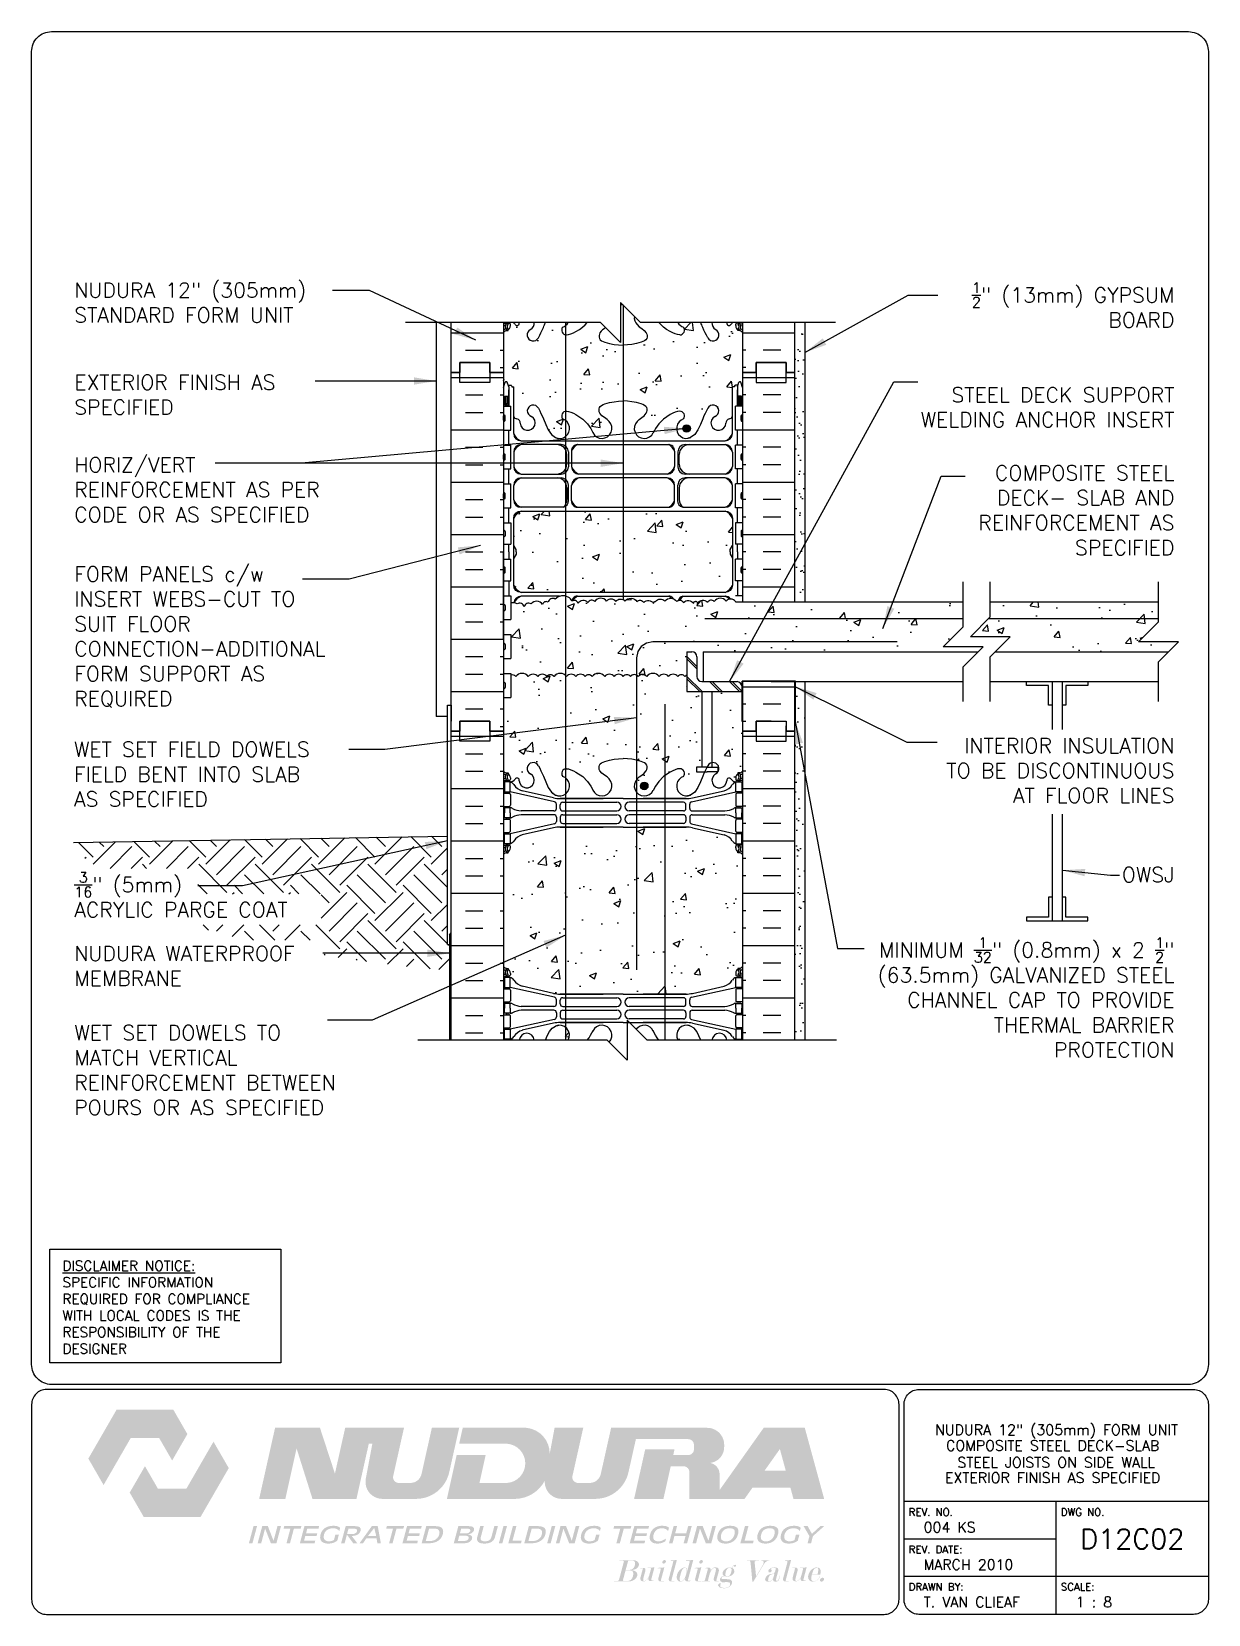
# Paper-space layout 'D12C02' of a CAD drawing. Header units: inches. Extents: x 0.42 to 7.8, y 0.49 to 10.41.
# The model-space entities are those that its viewports show. They can reach past a viewport. Long polylines and large blocks are cut down to what shows.
import ezdxf
from ezdxf.enums import TextEntityAlignment as Align

# ---------------------------------------------------------------- set-up
doc = ezdxf.new("R2010")
doc.units = ezdxf.units.IN
doc.header["$LTSCALE"] = 0.5
doc.header["$MEASUREMENT"] = 0
doc.linetypes.add('DASHED2', pattern=[0.375, 0.25, -0.125])
for name, color, linetype in [('HATCH', 12, 'Continuous'), ('line25', 2, 'Continuous'), ('LINE3', 3, 'Continuous'), ('LINE50', 5, 'Continuous'), ('LINE9', 9, 'Continuous'), ('LOGO', 7, 'Continuous'), ('TBK_LINE65', 3, 'Continuous'), ('TBK_TEXT', 4, 'Continuous'), ('TEXT', 4, 'Continuous'), ('Web_Edge', 9, 'Continuous')]:
    doc.layers.add(name, color=color, linetype=linetype)
doc.styles.add('DIM', font='romans.shx', dxfattribs={"width": 0.7})
doc.styles.add('ROMANS', font='romans.shx', dxfattribs={"height": 0.75})
doc.styles.get("Standard").update_dxf_attribs({"font": 'romans.shx', "height": 0.75})
doc.linetypes.add('STEEL', pattern='A,0.5,-0.2,["X",Standard,S=0.1,R=0,X=-0.1,Y=-0.05],-0.1', length=0.8)
doc.dimstyles.new('ext_12', dxfattribs={"dimscale": 12, "dimtxt": 0.09375, "dimasz": 0.09375, "dimexe": 0.09375, "dimexo": 0.0625, "dimgap": 0.0625, "dimtad": 1, "dimdec": 1, "dimzin": 3, "dimdsep": 46, "dimlunit": 4, "dimtxsty": 'DIM', "dimcen": 0.09, "dimdle": 0.09375, "dimclrt": 4, "dimadec": 0, "dimazin": 0, "dimtfac": 1, "dimtdec": 1, "dimtmove": 2, "dimatfit": 3, "dimfxl": 1, "dimfrac": 2, "dimtolj": 1, "dimtzin": 0, "dimarcsym": 0})
pattern_1 = [(37.5, (379.00466, 25.99885), (-0.0314967, 0.963412), [0, -0.76, 0, -0.85, 0, -0.8125]), (7.5, (379.0047, 25.9989), (0.884888, 1.411073), [0, -0.41, 0, -0.685, 0, -0.2625]), (327.5, (378.38966, 25.99885), (1.557071, 0.0028295), [0, -0.25, 0, -0.9, 0, -1.175]), (317.5, (378.3897, 25.9989), (1.503063, 0.438838), [0, -0.125, 0, -0.59, 0, -0.675])]
pattern_2 = [(50, (0, 0), (3.586301, -0.31376), [0.375, -4.125]), (355, (0, 0), (-0.693757, 3.76096), [0.3, -3.3]), (100.45144, (0.299, -0.026), (2.892544, 3.4472), [0.3187, -3.50571]), (46.1842, (0, 1), (5.336207, -0.827596), [0.5625, -6.1875]), (96.6356, (0.4447, 0.931), (4.67331, 4.870593), [0.47805, -5.25857]), (351.1842, (0, 1), (4.67331, 4.870593), [0.45, -4.95]), (21, (0.5, 0.75), (2.984535, -2.013094), [0.375, -4.125]), (326, (0.5, 0.75), (1.216577, 3.62575), [0.3, -3.3]), (71.45144, (0.7487, 0.5822), (4.201112, 1.612656), [0.3187, -3.50571]), (37.5, (0, 0), (0.0607993, 1.6644693), [0, -3.26, 0, -3.35, 0, -3.3125]), (7.5, (0, 0), (1.3153477, 1.9720586), [0, -1.91, 0, -3.185, 0, -1.2625]), (327.5, (-1.115, 0), (2.6691122, -0.1127744), [0, -1.25, 0, -3.9, 0, -5.175]), (317.5, (-1.615, 0), (2.915931, 0.500525), [0, -1.625, 0, -2.59, 0, -3.675])]

psp = doc.layouts.new('D12C02')

# ---------------------------------------------------------------- texts
at = {"layer": 'TBK_TEXT', "color": 7, "style": 'ROMANS'}
for s, p in [('REV. NO.', (5.9215, 1.107)), ('DWG NO.', (6.876, 1.107)), ('REV. DATE:', (5.9215, 0.8726)), ('DRAWN BY:', (5.9215, 0.6382)), ('SCALE:', (6.876, 0.6382))]:
    psp.add_text(s, height=0.04688, dxfattribs=at).set_placement(p)
at = {"layer": 'TEXT', "insert": (0.6134, 2.7065), "char_height": 0.0625, "width": 1.41371, "attachment_point": 1, "style": 'ROMANS'}
psp.add_mtext('{\\Fromans.shx|c1;\\LDISCLAIMER NOTICE:\\l\\PSPECIFIC INFORMATION REQUIRED FOR COMPLIANCE WITH LOCAL CODES IS THE RESPONSIBILITY OF THE DESIGNER}', dxfattribs=at)

msp = doc.modelspace()

# ---------------------------------------------------------------- texts
at = {"layer": 'TEXT', "char_height": 0.75, "style": 'ROMANS'}
for s, insert, width, attachment_point in [('NUDURA 12" (305mm) STANDARD FORM UNIT', (467.167, 182.513), 14.63878, 4), ('\\A1;{\\H0.7x;\\S1/2;}" (13mm) GYPSUM BOARD', (522.37, 182.392), 12.19083, 6), ('EXTERIOR FINISH AS SPECIFIED', (467.167, 177.892), 11.80755, 4), ('\\A1;STEEL DECK SUPPORT WELDING ANCHOR INSERT ', (522.37, 177.261), 13.90931, 6), ('HORIZ/VERT REINFORCEMENT AS PER CODE OR AS SPECIFIED', (467.167, 173.125), 14.5082, 4), ('\\A1;COMPOSITE STEEL DECK- SLAB AND REINFORCEMENT AS SPECIFIED', (522.37, 172.096), 13.90931, 6), ('FORM PANELS c/w INSERT WEBS-CUT TO SUIT FLOOR CONNECTION-ADDITIONAL FORM SUPPORT AS REQUIRED', (467.167, 165.733), 14.34197, 4), ('WET SET FIELD DOWELS FIELD BENT INTO SLAB AS SPECIFIED', (467.152, 160.479), 13.80847, 1), ('\\A1;INTERIOR INSULATION TO BE DISCONTINUOUS AT FLOOR LINES', (522.37, 159.036), 13.00001, 6), ('\\A1;OWSJ', (522.37, 153.81), 12.22718, 6), ('\\A1;{\\H0.7x;\\S3/16;\\H1.429x;" (5mm)\\PACRYLIC PARGE COAT}', (467.167, 152.808), 15.60412, 4), ('\\A1;{\\H1x;NUDURA WATERPROOF MEMBRANE}', (467.167, 149.233), 14.22818, 4), ('\\A1;MINIMUM {\\H0.7x;\\S1/32;}" (0.8mm) x 2 {\\H0.7x;\\S1/2;}" (63.5mm) GALVANIZED STEEL CHANNEL CAP TO PROVIDE THERMAL BARRIER PROTECTION  ', (522.37, 147.656), 16.71576, 6), ('WET SET DOWELS TO MATCH VERTICAL REINFORCEMENT BETWEEN POURS OR AS SPECIFIED', (467.167, 144.009), 14.34197, 4)]:
    msp.add_mtext(s, dxfattribs=dict(at, insert=insert, width=width, attachment_point=attachment_point))

# ---------------------------------------------------------------- blocks, each defined once
blk = doc.blocks.new('TITLEBLOCK-Tag')
at = {"style": 'ROMANS'}
for tag, height, p in [('TITLE_LINE_1', 0.065, (0.927, -0.1328)), ('TITLE_LINE_2', 0.065, (0.9294, -0.2258)), ('CENTRE-LINE-3', 0.065, (0.927, -0.3246)), ('TITLE_LINE_4', 0.065, (0.927, -0.4299)), ('TITLE_LINE_5', 0.065, (0.927, -0.526)), ('DWG', 0.125, (1.4043, -0.9102))]:
    blk.add_attdef(tag, text='', height=height, dxfattribs=at).set_placement(p, align=Align.MIDDLE_CENTER)
for tag, p in [('LATEST_REVISION', (0.0954, -0.8366)), ('REVISION_DATE', (0.0954, -1.071)), ('DRAWN_BY', (0.0954, -1.3053)), ('SCALE', (1.0499, -1.3053))]:
    blk.add_attdef(tag, text='', height=0.065, dxfattribs=at).set_placement(p, align=Align.MIDDLE_LEFT)

# ---------------------------------------------------------------- hatches: boundary and pattern name
at = {"layer": 'HATCH'}
h = msp.add_hatch(dxfattribs=at)
h.set_pattern_fill('INSUL', color=256, scale=7, style=0)
h.set_pattern_definition([(0, (-2437.4548, -217.9972), (0, 2.625), []), (0, (-2437.4548, -217.1222), (0, 2.625), [0.875, -0.875]), (0, (-2437.4548, -216.2472), (0, 2.625), [0.875, -0.875])])
h.paths.add_polyline_path([(488.707, 181.512), (486.082, 181.512), (486.082, 179.012), (486.519, 179.012), (486.519, 179.512), (488.019, 179.512), (488.019, 179.012), (488.707, 179.012)])
h = msp.add_hatch(dxfattribs=at)
h.set_pattern_fill('AR-CONC', color=256, scale=0.5)
h.set_pattern_definition(pattern_2)
edge = h.paths.add_edge_path()
edge.add_arc((500.361, 180.651), 0.5, 46.21089, 66.42182)
edge.add_line((500.561, 181.11), (500.471, 181.11))
edge.add_line((500.471, 181.11), (500.471, 181.151))
edge.add_arc((500.611, 181.358), 0.25, 180, 235.9442, ccw=False)
edge.add_line((500.361, 181.358), (500.361, 181.426))
edge.add_arc((500.423, 181.426), 0.0625, 90, 180, ccw=False)
edge.add_line((500.423, 181.488), (500.471, 181.488))
edge.add_line((500.471, 181.488), (500.471, 181.512))
edge.add_line((500.471, 181.512), (500.226, 181.512))
edge.add_arc((500.403, 181.209), 0.352, 120.34703, 141.53314)
edge.add_arc((500.026, 181.477), 0.113, 167.81557, 334.05694, ccw=False)
edge.add_arc((499.541, 181.482), 0.375, 2.92371, 4.63244)
edge.add_line((499.915, 181.512), (499.167, 181.512))
edge.add_arc((499.541, 181.482), 0.375, 175.36756, 239.86753)
edge.add_arc((499.221, 180.888), 0.3, -152.40303, 63.94252, ccw=False)
edge.add_spline(control_points=[(498.955, 180.749), (498.869, 180.916), (498.748, 181.151), (498.64, 181.431), (498.607, 181.512)], knot_values=[0, 0, 0, 0, 0.579211, 0.818269, 0.818269, 0.818269, 0.818269], degree=3, periodic=0)
edge.add_line((498.607, 181.512), (497.46, 181.512))
edge.add_arc((497.894, 181.76), 0.5, 209.70186, 251.79367)
edge.add_arc((497.548, 181.135), 0.242, -90, 38.23271, ccw=False)
edge.add_spline(control_points=[(497.548, 180.893), (497.427, 180.891), (496.925, 181.107), (496.638, 181.358), (496.509, 181.512)], knot_values=[0.038125, 0.038125, 0.038125, 0.038125, 0.320663, 0.773196, 0.773196, 0.773196, 0.773196], degree=3, periodic=0)
edge.add_line((496.509, 181.512), (495.582, 181.512))
edge.add_line((495.582, 181.512), (495.273, 181.821))
edge.add_arc((495.769, 181.76), 0.5, 172.99023, 224.18751)
edge.add_spline(control_points=[(495.411, 181.412), (495.518, 181.249), (495.878, 181.158), (495.955, 180.662), (495.407, 180.426), (495.003, 180.398), (494.707, 180.377)], knot_values=[0.229407, 0.229407, 0.229407, 0.229407, 0.844432, 1.128849, 1.464331, 2.389004, 2.389004, 2.389004, 2.389004], degree=3, periodic=0)
edge.add_spline(control_points=[(494.707, 180.377), (494.411, 180.398), (494.007, 180.426), (493.459, 180.662), (493.521, 181.065), (493.729, 181.184), (493.836, 181.258)], knot_values=[0.462028, 0.462028, 0.462028, 0.462028, 1.386701, 1.722183, 2.0066, 2.389004, 2.389004, 2.389004, 2.389004], degree=3, periodic=0)
edge.add_line((493.836, 181.258), (493.582, 181.512))
edge.add_line((493.582, 181.512), (492.904, 181.512))
edge.add_spline(control_points=[(492.904, 181.512), (492.775, 181.358), (492.489, 181.107), (491.987, 180.891), (491.866, 180.893)], knot_values=[0.038125, 0.038125, 0.038125, 0.038125, 0.490659, 0.773196, 0.773196, 0.773196, 0.773196], degree=3, periodic=0)
edge.add_arc((491.866, 181.135), 0.242, 141.76729, 270, ccw=False)
edge.add_arc((491.519, 181.76), 0.5, 288.20633, 330.29814)
edge.add_line((491.954, 181.512), (490.807, 181.512))
edge.add_spline(control_points=[(490.807, 181.512), (490.774, 181.431), (490.666, 181.151), (490.545, 180.916), (490.459, 180.749)], knot_values=[0, 0, 0, 0, 0.239058, 0.818269, 0.818269, 0.818269, 0.818269], degree=3, periodic=0)
edge.add_arc((490.193, 180.888), 0.3, 116.05748, 333.07295, ccw=False)
edge.add_arc((489.873, 181.482), 0.375, 300.13247, 364.63244)
edge.add_line((490.247, 181.512), (489.499, 181.512))
edge.add_arc((489.873, 181.482), 0.375, 175.36756, 177.07629)
edge.add_arc((489.388, 181.477), 0.113, -154.05694, 12.18443, ccw=False)
edge.add_arc((489.01, 181.209), 0.352, 38.46686, 59.65297)
edge.add_line((489.188, 181.512), (488.943, 181.512))
edge.add_line((488.943, 181.512), (488.943, 181.488))
edge.add_line((488.943, 181.488), (488.99, 181.488))
edge.add_arc((488.99, 181.426), 0.0625, 0, 90, ccw=False)
edge.add_line((489.053, 181.426), (489.053, 181.358))
edge.add_arc((488.803, 181.358), 0.25, 304.0558, 360, ccw=False)
edge.add_line((488.943, 181.151), (488.943, 181.11))
edge.add_line((488.943, 181.11), (488.853, 181.11))
edge.add_arc((489.053, 180.651), 0.5, 113.57818, 133.78911)
edge.add_line((488.707, 181.012), (488.707, 179.012))
edge.add_line((488.707, 179.012), (488.707, 178.253))
edge.add_line((488.707, 178.253), (488.792, 178.514))
edge.add_arc((488.842, 178.487), 0.0567, 28.07249, 151.92751, ccw=False)
edge.add_line((488.892, 178.514), (488.941, 178.364))
edge.add_line((488.941, 178.364), (489.067, 178.364))
edge.add_arc((489.067, 178.314), 0.05, 0, 90, ccw=False)
edge.add_line((489.117, 178.314), (489.117, 178.284))
edge.add_line((489.117, 178.284), (489.217, 178.284))
edge.add_line((489.217, 178.284), (489.217, 176.794))
edge.add_arc((489.391, 176.87), 0.19, 203.63161, 265.69645)
edge.add_arc((489.348, 176.483), 0.2, -7.10714, 81.61996, ccw=False)
edge.add_arc((489.921, 176.477), 0.375, 182.92371, 419.86753)
edge.add_arc((490.194, 177.082), 0.293, 25.79839, 253.07312, ccw=False)
edge.add_spline(control_points=[(490.459, 177.21), (490.545, 177.043), (490.798, 176.553), (490.992, 175.872), (491.318, 175.742)], knot_values=[0, 0, 0, 0, 0.579211, 1.703896, 1.703896, 1.703896, 1.703896], degree=3, periodic=0)
edge.add_spline(control_points=[(491.318, 175.742), (491.367, 175.722), (491.422, 175.709), (491.478, 175.701)], knot_values=[1.703896, 1.703896, 1.703896, 1.703896, 1.875321, 1.875321, 1.875321, 1.875321], degree=3, periodic=0)
edge.add_arc((491.519, 176.199), 0.5, 265.29258, 431.79367)
edge.add_arc((491.866, 176.824), 0.242, 90, 218.23271, ccw=False)
edge.add_spline(control_points=[(491.866, 177.066), (491.987, 177.068), (492.806, 176.716), (493.051, 176.269), (493.19, 175.989)], knot_values=[0.038125, 0.038125, 0.038125, 0.038125, 0.320663, 1.237398, 1.237398, 1.237398, 1.237398], degree=3, periodic=0)
edge.add_arc((493.644, 176.199), 0.5, 204.81899, 404.18751)
edge.add_spline(control_points=[(494.003, 176.548), (493.895, 176.711), (493.535, 176.801), (493.459, 177.297), (494.007, 177.533), (494.411, 177.561), (494.707, 177.582)], knot_values=[0.229407, 0.229407, 0.229407, 0.229407, 0.844432, 1.128849, 1.464331, 2.389004, 2.389004, 2.389004, 2.389004], degree=3, periodic=0)
edge.add_spline(control_points=[(494.707, 177.582), (495.003, 177.561), (495.407, 177.533), (495.955, 177.297), (495.878, 176.801), (495.518, 176.711), (495.411, 176.548)], knot_values=[0.229407, 0.229407, 0.229407, 0.229407, 1.15408, 1.489562, 1.773979, 2.389004, 2.389004, 2.389004, 2.389004], degree=3, periodic=0)
edge.add_arc((495.769, 176.199), 0.5, 135.81249, 335.18101)
edge.add_spline(control_points=[(496.223, 175.989), (496.363, 176.269), (496.608, 176.716), (497.427, 177.068), (497.548, 177.066)], knot_values=[0.038125, 0.038125, 0.038125, 0.038125, 0.95486, 1.237398, 1.237398, 1.237398, 1.237398], degree=3, periodic=0)
edge.add_arc((497.548, 176.824), 0.242, -38.23271, 90, ccw=False)
edge.add_arc((497.894, 176.199), 0.5, 108.20633, 274.70742)
edge.add_spline(control_points=[(497.935, 175.701), (497.992, 175.709), (498.046, 175.722), (498.096, 175.742)], knot_values=[1.703896, 1.703896, 1.703896, 1.703896, 1.875321, 1.875321, 1.875321, 1.875321], degree=3, periodic=0)
edge.add_spline(control_points=[(498.096, 175.742), (498.422, 175.872), (498.616, 176.553), (498.869, 177.043), (498.955, 177.21)], knot_values=[0, 0, 0, 0, 1.124685, 1.703896, 1.703896, 1.703896, 1.703896], degree=3, periodic=0)
edge.add_arc((499.219, 177.082), 0.293, -73.07312, 154.20161, ccw=False)
edge.add_arc((499.493, 176.477), 0.375, 120.13247, 357.07629)
edge.add_arc((500.066, 176.483), 0.2, 98.3788, 187.10714, ccw=False)
edge.add_arc((500.023, 176.87), 0.19, 274.30609, 336.37031)
edge.add_line((500.197, 176.794), (500.197, 178.284))
edge.add_line((500.197, 178.284), (500.297, 178.284))
edge.add_line((500.297, 178.284), (500.297, 178.314))
edge.add_arc((500.347, 178.314), 0.05, 90, 180, ccw=False)
edge.add_line((500.347, 178.364), (500.473, 178.364))
edge.add_line((500.473, 178.364), (500.522, 178.514))
edge.add_arc((500.572, 178.487), 0.0567, 28.07249, 151.92751, ccw=False)
edge.add_line((500.622, 178.514), (500.707, 178.253))
edge.add_line((500.707, 178.253), (500.707, 179.012))
edge.add_line((500.707, 179.012), (500.707, 181.012))
h = msp.add_hatch(dxfattribs=at)
h.set_pattern_fill('INSUL', color=256, scale=7, style=0)
h.set_pattern_definition([(180, (3426.8684, -217.9972), (0, 2.625), []), (180, (3426.8684, -217.1222), (0, 2.625), [0.875, -0.875]), (180, (3426.8684, -216.2472), (0, 2.625), [0.875, -0.875])])
h.paths.add_polyline_path([(503.332, 181.512), (500.707, 181.512), (500.707, 179.012), (501.394, 179.012), (501.394, 179.512), (502.894, 179.512), (502.894, 179.012), (503.332, 179.012)])
h = msp.add_hatch(dxfattribs=at)
h.set_pattern_fill('AR-SAND', color=256, scale=0.5, style=0)
h.set_pattern_definition(pattern_1)
h.paths.add_polyline_path([(503.832, 172.187), (503.332, 172.003), (503.332, 167.497), (503.832, 167.512)])
h.paths.add_polyline_path([(503.832, 181.512), (503.332, 181.512), (503.332, 172.512), (503.332, 172.003), (503.832, 172.187)])
h = msp.add_hatch(dxfattribs=at)
h.set_pattern_fill('INSUL', color=256, scale=7, style=0)
h.set_pattern_definition([(0, (-2437.4548, -235.9972), (0, 2.625), []), (0, (-2437.4548, -235.1222), (0, 2.625), [0.875, -0.875]), (0, (-2437.4548, -234.2472), (0, 2.625), [0.875, -0.875])])
h.paths.add_polyline_path([(486.082, 161.012), (486.519, 161.012), (486.519, 161.512), (488.019, 161.512), (488.019, 161.012), (488.707, 161.012), (488.707, 179.012), (488.019, 179.012), (488.019, 179.512), (486.519, 179.512), (486.519, 179.012), (486.082, 179.012)])
h = msp.add_hatch(dxfattribs=at)
h.set_pattern_fill('INSUL', color=256, scale=7, style=0)
h.set_pattern_definition([(180, (3426.8684, -235.9972), (0, 2.625), []), (180, (3426.8684, -235.1222), (0, 2.625), [0.875, -0.875]), (180, (3426.8684, -234.2472), (0, 2.625), [0.875, -0.875])])
h.paths.add_polyline_path([(500.707, 167.497), (503.332, 167.497), (503.332, 179.012), (502.894, 179.012), (502.894, 179.512), (501.394, 179.512), (501.394, 179.012), (500.707, 179.012)])
h = msp.add_hatch(dxfattribs=at)
h.set_pattern_fill('AR-CONC', color=256, scale=0.5)
h.set_pattern_definition([(50, (-18.5397, -1.953), (3.586301, -0.31376), [0.375, -4.125]), (355, (-18.5397, -1.953), (-0.693757, 3.76096), [0.3, -3.3]), (100.45144, (-18.2408, -1.979), (2.892544, 3.4472), [0.3187, -3.50571]), (46.1842, (-18.5397, -0.953), (5.336207, -0.827596), [0.5625, -6.1875]), (96.6356, (-18.095, -1.022), (4.67331, 4.870593), [0.47805, -5.25857]), (351.1842, (-18.5397, -0.953), (4.67331, 4.870593), [0.45, -4.95]), (21, (-18.0397, -1.203), (2.984535, -2.013094), [0.375, -4.125]), (326, (-18.0397, -1.203), (1.216577, 3.62575), [0.3, -3.3]), (71.45144, (-17.791, -1.3707), (4.201112, 1.612656), [0.3187, -3.50571]), (37.5, (-18.5397, -1.953), (0.0607993, 1.6644693), [0, -3.26, 0, -3.35, 0, -3.3125]), (7.5, (-18.5397, -1.953), (1.3153477, 1.9720586), [0, -1.91, 0, -3.185, 0, -1.2625]), (327.5, (-19.6547, -1.953), (2.6691122, -0.1127744), [0, -1.25, 0, -3.9, 0, -5.175]), (317.5, (-20.1547, -1.953), (2.915931, 0.500525), [0, -1.625, 0, -2.59, 0, -3.675])])
h.paths.add_polyline_path([(500.197, 171.681, 0.414203), (499.822, 172.056), (489.592, 172.056, 0.414225), (489.217, 171.681), (489.217, 168.343, 0.414203), (489.592, 167.968), (499.822, 167.968, 0.414225), (500.197, 168.343)])
h = msp.add_hatch(dxfattribs=at)
h.set_pattern_fill('AR-CONC', color=256, scale=0.5)
h.set_pattern_definition(pattern_2)
h.paths.add_polyline_path([(522.572, 165.497), (520.572, 165.497), (521.572, 166.497), (521.572, 166.668), (513.055, 166.668), (512.135, 165.747), (514.135, 165.747), (513.385, 164.997), (522.072, 164.997)])
h.paths.add_polyline_path([(521.572, 167.497), (513.135, 167.497), (513.135, 166.747), (513.055, 166.668), (521.572, 166.668)])
h.paths.add_polyline_path([(511.77, 167.497), (500.351, 167.497, 0.533718), (499.881, 167.535, 0.520567), (499.283, 167.513, 0.520567), (498.938, 167.464, 0.520567), (498.447, 167.421, 0.447424), (498.342, 167.518, 0.447424), (498.236, 167.421, 0.520567), (497.746, 167.464, 0.520567), (497.401, 167.513, 0.520567), (496.802, 167.535, 0.513851), (496.342, 167.512, 0.500851), (496.236, 167.421, 0.520567), (495.746, 167.464, 0.520567), (495.401, 167.513, 0.520567), (494.802, 167.535, 0.513851), (494.342, 167.512, 0.513851), (493.881, 167.535, 0.520567), (493.283, 167.513, 0.520567), (492.938, 167.464, 0.520567), (492.447, 167.421, 0.520567), (492.143, 167.542, 0.132818), (491.957, 167.737, 0.362673), (491.304, 167.637, 0.520567), (490.942, 167.482, 0.520567), (490.66, 167.361, 0.520567), (490.088, 167.4, 0.520567), (489.746, 167.253, 0.520567), (489.387, 167.396, 0.135519), (489.072, 167.455), (489.072, 166.607), (488.707, 166.607), (488.707, 165.857), (489.072, 165.857), (489.072, 164.657), (488.707, 164.657), (488.707, 163.907), (489.072, 163.907), (489.072, 163.825, -0.343685), (489.326, 163.747, -0.520567), (489.952, 163.747, -0.520567), (490.424, 163.747, -0.520567), (490.887, 163.747, -0.520567), (491.241, 163.747, -0.520567), (491.868, 163.747, -0.520567), (492.34, 163.747, -0.520567), (492.803, 163.747, -0.520567), (493.157, 163.747, -0.520567), (493.783, 163.747, -0.520567), (494.255, 163.747, -0.520567), (494.718, 163.747, -0.520567), (495.073, 163.747, -0.520567), (495.472, 163.747, -0.520567), (495.894, 163.747, -0.520567), (496.521, 163.747, -0.520567), (496.993, 163.747, -0.520567), (497.456, 163.747, -0.520567), (497.81, 163.747, -0.108934), (497.911, 163.841), (497.911, 164.997), (498.161, 164.997, -0.414214), (498.411, 164.747), (498.411, 163.747, 0.414214), (498.661, 163.497), (498.726, 163.497), (498.726, 164.997), (512.52, 164.997), (512.77, 165.247), (510.77, 165.247), (511.77, 166.247)])
h = msp.add_hatch(dxfattribs=at)
h.set_pattern_fill('AR-CONC', color=256, scale=0.5)
h.set_pattern_definition(pattern_2)
edge = h.paths.add_edge_path()
edge.add_line((498.676, 162.997), (497.911, 162.997))
edge.add_line((497.911, 162.997), (497.911, 163.841))
edge.add_arc((498.072, 163.563), 0.321, 120.13228, 145)
edge.add_arc((497.633, 163.623), 0.216, 35, 145)
edge.add_arc((497.224, 163.585), 0.283, 35, 145)
edge.add_arc((496.757, 163.582), 0.288, 35, 145)
edge.add_arc((496.207, 163.528), 0.382, 35, 145)
edge.add_arc((495.683, 163.599), 0.258, 35, 145)
edge.add_arc((495.272, 163.607), 0.244, 35, 145)
edge.add_arc((494.896, 163.623), 0.216, 35, 145)
edge.add_arc((494.487, 163.585), 0.283, 35, 145)
edge.add_arc((494.019, 163.582), 0.288, 35, 145)
edge.add_arc((493.47, 163.528), 0.382, 35, 145)
edge.add_arc((492.98, 163.623), 0.216, 35, 145)
edge.add_arc((492.571, 163.585), 0.283, 35, 145)
edge.add_arc((492.104, 163.582), 0.288, 35, 145)
edge.add_arc((491.555, 163.528), 0.382, 35, 145)
edge.add_arc((491.064, 163.623), 0.216, 35, 145)
edge.add_arc((490.656, 163.585), 0.283, 35, 145)
edge.add_arc((490.188, 163.582), 0.288, 35, 145)
edge.add_arc((489.639, 163.528), 0.382, 35, 145)
edge.add_arc((489.149, 163.623), 0.216, 35, 110.86832)
edge.add_line((489.072, 163.825), (489.072, 162.707))
edge.add_line((489.072, 162.707), (488.707, 162.707))
edge.add_line((488.707, 162.707), (488.707, 161.012))
edge.add_line((488.707, 161.012), (488.707, 159.012))
edge.add_arc((489.053, 159.373), 0.5, 226.21089, 246.42182)
edge.add_line((488.853, 158.915), (488.943, 158.915))
edge.add_line((488.943, 158.915), (488.943, 158.873))
edge.add_arc((488.803, 158.666), 0.25, 0, 55.9442, ccw=False)
edge.add_line((489.053, 158.666), (489.053, 158.599))
edge.add_arc((488.99, 158.599), 0.0625, -90, 0, ccw=False)
edge.add_line((488.99, 158.536), (488.943, 158.536))
edge.add_line((488.943, 158.536), (488.943, 158.466))
edge.add_line((488.943, 158.466), (489.048, 158.466))
edge.add_arc((489.01, 158.816), 0.352, 276.12908, 321.53314)
edge.add_arc((489.388, 158.547), 0.113, -12.18443, 154.05694, ccw=False)
edge.add_arc((489.873, 158.543), 0.375, 182.92371, 419.86753)
edge.add_arc((490.193, 159.136), 0.3, 27.59697, 243.94252, ccw=False)
edge.add_spline(control_points=[(490.459, 159.275), (490.545, 159.109), (490.798, 158.618), (490.992, 157.938), (491.318, 157.807)], knot_values=[0, 0, 0, 0, 0.579211, 1.703896, 1.703896, 1.703896, 1.703896], degree=3, periodic=0)
edge.add_spline(control_points=[(491.318, 157.807), (491.367, 157.787), (491.422, 157.775), (491.478, 157.766)], knot_values=[1.703896, 1.703896, 1.703896, 1.703896, 1.875321, 1.875321, 1.875321, 1.875321], degree=3, periodic=0)
edge.add_arc((491.519, 158.265), 0.5, 265.29258, 431.79367)
edge.add_arc((491.866, 158.889), 0.242, 90, 218.23271, ccw=False)
edge.add_spline(control_points=[(491.866, 159.131), (491.987, 159.133), (492.806, 158.782), (493.051, 158.335), (493.19, 158.055)], knot_values=[0.038125, 0.038125, 0.038125, 0.038125, 0.320663, 1.237398, 1.237398, 1.237398, 1.237398], degree=3, periodic=0)
edge.add_spline(control_points=[(493.19, 158.055), (493.194, 158.048), (493.197, 158.042), (493.2, 158.036)], knot_values=[1.237398, 1.237398, 1.237398, 1.237398, 1.258119, 1.258119, 1.258119, 1.258119], degree=3, periodic=0)
edge.add_arc((493.644, 158.265), 0.5, 208.0183, 404.18751)
edge.add_spline(control_points=[(494.003, 158.613), (493.895, 158.776), (493.535, 158.867), (493.459, 159.362), (494.007, 159.598), (494.411, 159.627), (494.707, 159.647)], knot_values=[0.229407, 0.229407, 0.229407, 0.229407, 0.844432, 1.128849, 1.464331, 2.389004, 2.389004, 2.389004, 2.389004], degree=3, periodic=0)
edge.add_spline(control_points=[(494.707, 159.647), (495.003, 159.627), (495.407, 159.598), (495.955, 159.362), (495.878, 158.867), (495.518, 158.776), (495.411, 158.613)], knot_values=[0.229407, 0.229407, 0.229407, 0.229407, 1.15408, 1.489562, 1.773979, 2.389004, 2.389004, 2.389004, 2.389004], degree=3, periodic=0)
edge.add_arc((495.769, 158.265), 0.5, 135.81249, 331.9817)
edge.add_spline(control_points=[(496.214, 158.036), (496.217, 158.042), (496.22, 158.048), (496.223, 158.055)], knot_values=[1.237398, 1.237398, 1.237398, 1.237398, 1.258119, 1.258119, 1.258119, 1.258119], degree=3, periodic=0)
edge.add_spline(control_points=[(496.223, 158.055), (496.363, 158.335), (496.608, 158.782), (497.427, 159.133), (497.548, 159.131)], knot_values=[0.038125, 0.038125, 0.038125, 0.038125, 0.95486, 1.237398, 1.237398, 1.237398, 1.237398], degree=3, periodic=0)
edge.add_arc((497.548, 158.889), 0.242, -38.23271, 90, ccw=False)
edge.add_arc((497.894, 158.265), 0.5, 108.20633, 274.70742)
edge.add_spline(control_points=[(497.935, 157.766), (497.992, 157.775), (498.046, 157.787), (498.096, 157.807)], knot_values=[1.703896, 1.703896, 1.703896, 1.703896, 1.875321, 1.875321, 1.875321, 1.875321], degree=3, periodic=0)
edge.add_spline(control_points=[(498.096, 157.807), (498.422, 157.938), (498.577, 158.483), (498.771, 158.906), (498.805, 158.978)], knot_values=[0.339032, 0.339032, 0.339032, 0.339032, 1.463716, 1.703896, 1.703896, 1.703896, 1.703896], degree=3, periodic=0)
edge.add_line((498.805, 158.978), (498.397, 158.978))
edge.add_line((498.397, 158.978), (498.397, 159.205))
edge.add_line((498.397, 159.205), (498.676, 159.205))
edge.add_line((498.676, 159.205), (498.676, 162.997))
h.paths.add_polyline_path([(500.707, 163.259), (500.707, 163.497), (503.332, 163.497), (503.363, 163.497), (503.363, 163.528), (500.676, 163.528), (500.676, 162.997), (499.176, 162.997), (499.176, 159.433, -0.858777), (499.353, 158.867, 1.679912), (499.915, 158.523, -0.886605), (500.128, 158.597, 0.200746), (500.366, 158.466), (500.471, 158.466), (500.471, 158.536), (500.423, 158.536, -0.414214), (500.361, 158.599), (500.361, 158.666, -0.249069), (500.471, 158.873), (500.471, 158.915), (500.561, 158.915, 0.088416), (500.707, 159.012)])
edge = h.paths.add_edge_path()
edge.add_spline(control_points=[(493.2, 145.989), (493.127, 145.842), (493.043, 145.678), (492.904, 145.512)], knot_values=[0.773196, 0.773196, 0.773196, 0.773196, 1.258119, 1.258119, 1.258119, 1.258119], degree=3, periodic=0)
edge.add_line((492.904, 145.512), (493.91, 145.512))
edge.add_line((493.91, 145.512), (494.007, 145.416))
edge.add_arc((493.644, 145.76), 0.5, 316.44907, 515.09165)
edge = h.paths.add_edge_path()
edge.add_spline(control_points=[(491.478, 146.258), (491.46, 146.256), (491.442, 146.253), (491.425, 146.249)], knot_values=[1.82069, 1.82069, 1.82069, 1.82069, 1.875321, 1.875321, 1.875321, 1.875321], degree=3, periodic=0)
edge.add_spline(control_points=[(491.425, 146.249), (491.411, 146.246), (491.397, 146.243), (491.383, 146.239)], knot_values=[1.776943, 1.776943, 1.776943, 1.776943, 1.82069, 1.82069, 1.82069, 1.82069], degree=3, periodic=0)
edge.add_spline(control_points=[(491.383, 146.239), (491.368, 146.235), (491.353, 146.231), (491.339, 146.226)], knot_values=[1.728141, 1.728141, 1.728141, 1.728141, 1.776943, 1.776943, 1.776943, 1.776943], degree=3, periodic=0)
edge.add_spline(control_points=[(491.339, 146.226), (491.332, 146.223), (491.325, 146.22), (491.318, 146.218)], knot_values=[1.703896, 1.703896, 1.703896, 1.703896, 1.728141, 1.728141, 1.728141, 1.728141], degree=3, periodic=0)
edge.add_spline(control_points=[(491.318, 146.218), (491.315, 146.216), (491.312, 146.215), (491.308, 146.214)], knot_values=[1.693263, 1.693263, 1.693263, 1.693263, 1.703896, 1.703896, 1.703896, 1.703896], degree=3, periodic=0)
edge.add_spline(control_points=[(491.308, 146.214), (491.299, 146.21), (491.29, 146.205), (491.281, 146.201)], knot_values=[1.660254, 1.660254, 1.660254, 1.660254, 1.693263, 1.693263, 1.693263, 1.693263], degree=3, periodic=0)
edge.add_spline(control_points=[(491.281, 146.201), (491.273, 146.197), (491.265, 146.193), (491.258, 146.189)], knot_values=[1.632533, 1.632533, 1.632533, 1.632533, 1.660254, 1.660254, 1.660254, 1.660254], degree=3, periodic=0)
edge.add_spline(control_points=[(491.258, 146.189), (491.249, 146.184), (491.24, 146.179), (491.232, 146.173)], knot_values=[1.599634, 1.599634, 1.599634, 1.599634, 1.632533, 1.632533, 1.632533, 1.632533], degree=3, periodic=0)
edge.add_spline(control_points=[(491.232, 146.173), (491.221, 146.166), (491.211, 146.159), (491.2, 146.152)], knot_values=[1.558106, 1.558106, 1.558106, 1.558106, 1.599634, 1.599634, 1.599634, 1.599634], degree=3, periodic=0)
edge.add_spline(control_points=[(491.2, 146.152), (491.192, 146.146), (491.184, 146.139), (491.176, 146.133)], knot_values=[1.524975, 1.524975, 1.524975, 1.524975, 1.558106, 1.558106, 1.558106, 1.558106], degree=3, periodic=0)
edge.add_spline(control_points=[(491.176, 146.133), (491.165, 146.124), (491.155, 146.114), (491.144, 146.104)], knot_values=[1.478926, 1.478926, 1.478926, 1.478926, 1.524975, 1.524975, 1.524975, 1.524975], degree=3, periodic=0)
edge.add_spline(control_points=[(491.144, 146.104), (491.131, 146.092), (491.118, 146.078), (491.105, 146.064)], knot_values=[1.420026, 1.420026, 1.420026, 1.420026, 1.478926, 1.478926, 1.478926, 1.478926], degree=3, periodic=0)
edge.add_spline(control_points=[(491.105, 146.064), (491.094, 146.051), (491.082, 146.038), (491.071, 146.024)], knot_values=[1.365948, 1.365948, 1.365948, 1.365948, 1.420026, 1.420026, 1.420026, 1.420026], degree=3, periodic=0)
edge.add_spline(control_points=[(491.071, 146.024), (491.058, 146.007), (491.045, 145.99), (491.032, 145.971)], knot_values=[1.298781, 1.298781, 1.298781, 1.298781, 1.365948, 1.365948, 1.365948, 1.365948], degree=3, periodic=0)
edge.add_spline(control_points=[(491.032, 145.971), (491.017, 145.949), (491.002, 145.926), (490.988, 145.903)], knot_values=[1.218674, 1.218674, 1.218674, 1.218674, 1.298781, 1.298781, 1.298781, 1.298781], degree=3, periodic=0)
edge.add_spline(control_points=[(490.988, 145.903), (490.976, 145.883), (490.965, 145.862), (490.954, 145.841)], knot_values=[1.150157, 1.150157, 1.150157, 1.150157, 1.218674, 1.218674, 1.218674, 1.218674], degree=3, periodic=0)
edge.add_spline(control_points=[(490.954, 145.841), (490.939, 145.814), (490.925, 145.786), (490.911, 145.757)], knot_values=[1.061713, 1.061713, 1.061713, 1.061713, 1.150157, 1.150157, 1.150157, 1.150157], degree=3, periodic=0)
edge.add_spline(control_points=[(490.911, 145.757), (490.893, 145.718), (490.875, 145.677), (490.857, 145.636)], knot_values=[0.939891, 0.939891, 0.939891, 0.939891, 1.061713, 1.061713, 1.061713, 1.061713], degree=3, periodic=0)
edge.add_spline(control_points=[(490.857, 145.636), (490.84, 145.595), (490.823, 145.554), (490.807, 145.512)], knot_values=[0.818269, 0.818269, 0.818269, 0.818269, 0.939891, 0.939891, 0.939891, 0.939891], degree=3, periodic=0)
edge.add_line((490.807, 145.512), (491.954, 145.512))
edge.add_arc((491.519, 145.76), 0.5, 330.29814, 454.70742)
h.paths.add_polyline_path([(489.499, 145.512), (490.247, 145.512, 0.922249)])
edge = h.paths.add_edge_path()
edge.add_spline(control_points=[(496.214, 145.989), (496.286, 145.842), (496.371, 145.678), (496.509, 145.512)], knot_values=[0.773196, 0.773196, 0.773196, 0.773196, 1.258119, 1.258119, 1.258119, 1.258119], degree=3, periodic=0)
edge.add_arc((495.769, 145.76), 0.5, 24.90835, 143.71319)
edge.add_line((495.366, 146.056), (495.91, 145.512))
edge.add_line((495.91, 145.512), (496.509, 145.512))
edge = h.paths.add_edge_path()
edge.add_spline(control_points=[(498.607, 145.512), (498.487, 145.814), (498.352, 146.115), (498.096, 146.218)], knot_values=[0.818269, 0.818269, 0.818269, 0.818269, 1.703896, 1.703896, 1.703896, 1.703896], degree=3, periodic=0)
edge.add_spline(control_points=[(498.096, 146.218), (498.046, 146.237), (497.992, 146.25), (497.935, 146.258)], knot_values=[1.703896, 1.703896, 1.703896, 1.703896, 1.875321, 1.875321, 1.875321, 1.875321], degree=3, periodic=0)
edge.add_arc((497.894, 145.76), 0.5, 85.29258, 209.70186)
edge.add_line((497.46, 145.512), (498.607, 145.512))
h.paths.add_polyline_path([(499.167, 145.512), (499.915, 145.512, 0.922249)])
h.paths.add_polyline_path([(500.707, 154.82, 0.088416), (500.561, 154.917), (500.471, 154.917), (500.471, 154.959, -0.249069), (500.361, 155.166), (500.361, 155.234, -0.414214), (500.423, 155.296), (500.471, 155.296), (500.471, 155.366), (500.366, 155.366, -0.168672), (500.18, 155.516, 0.17445), (499.772, 155.812), (498.192, 156.164, 0.054974), (497.865, 156.201), (494.707, 156.201), (491.549, 156.201, 0.054974), (491.222, 156.164), (489.641, 155.812, 0.17445), (489.234, 155.516, -0.168672), (489.048, 155.366), (488.943, 155.366), (488.943, 155.296), (488.99, 155.296, -0.414214), (489.053, 155.234), (489.053, 155.166, -0.249069), (488.943, 154.959), (488.943, 154.917), (488.853, 154.917, 0.088416), (488.707, 154.82), (488.707, 149.205, 0.088416), (488.853, 149.107), (488.943, 149.107), (488.943, 149.066, -0.249069), (489.053, 148.858), (489.053, 148.791, -0.414214), (488.99, 148.728), (488.943, 148.728), (488.943, 148.658), (489.048, 148.658, -0.168672), (489.234, 148.509, 0.17445), (489.641, 148.213), (491.222, 147.86, 0.054974), (491.549, 147.824), (494.707, 147.824), (497.865, 147.824, 0.054974), (498.192, 147.86), (499.772, 148.213, 0.17445), (500.18, 148.509, -0.168672), (500.366, 148.658), (500.471, 148.658), (500.471, 148.728), (500.423, 148.728, -0.414214), (500.361, 148.791), (500.361, 148.858, -0.249069), (500.471, 149.066), (500.471, 149.107), (500.561, 149.107, 0.088416), (500.707, 149.205)])
h = msp.add_hatch(dxfattribs=at)
h.set_pattern_fill('INSUL', color=256, scale=7, style=0)
h.set_pattern_definition([(180, (3426.8684, -235.7596), (0, 2.625), []), (180, (3426.8684, -234.8846), (0, 2.625), [0.875, -0.875]), (180, (3426.8684, -234.0096), (0, 2.625), [0.875, -0.875])])
h.paths.add_polyline_path([(503.332, 163.51), (500.707, 163.51), (500.707, 161.25), (501.394, 161.25), (501.394, 161.75), (502.894, 161.75), (502.894, 161.25), (503.332, 161.25)])
h = msp.add_hatch(dxfattribs=at)
h.set_pattern_fill('AR-SAND', color=256, scale=0.5, style=0)
h.set_pattern_definition(pattern_1)
h.paths.add_polyline_path([(503.832, 163.497), (503.332, 163.497), (503.332, 154.512), (503.332, 145.512), (503.832, 145.512)])
h = msp.add_hatch(dxfattribs=at)
h.set_pattern_fill('INSUL', color=256, scale=7, style=0)
h.set_pattern_definition([(0, (-2437.4548, -253.9972), (0, 2.625), []), (0, (-2437.4548, -253.1222), (0, 2.625), [0.875, -0.875]), (0, (-2437.4548, -252.2472), (0, 2.625), [0.875, -0.875])])
h.paths.add_polyline_path([(486.082, 145.512), (488.707, 145.512), (488.707, 161.012), (488.019, 161.012), (488.019, 161.512), (486.519, 161.512), (486.519, 161.012), (486.082, 161.012)])
h = msp.add_hatch(dxfattribs=at)
h.set_pattern_fill('INSUL', color=256, scale=7, style=0)
h.set_pattern_definition([(180, (3426.8684, -253.9972), (0, 2.625), []), (180, (3426.8684, -253.1222), (0, 2.625), [0.875, -0.875]), (180, (3426.8684, -252.2472), (0, 2.625), [0.875, -0.875])])
h.paths.add_polyline_path([(500.707, 145.512), (503.332, 145.512), (503.332, 161.012), (502.894, 161.012), (502.894, 161.512), (501.394, 161.512), (501.394, 161.012), (500.707, 161.012)])
h = msp.add_hatch(dxfattribs=at)
h.set_pattern_fill('EARTH', color=256, scale=8, angle=45, style=0)
h.set_pattern_definition([(45, (373.0047, 25.9989), (2e-16, 2.828427), [2, -2]), (45, (372.4743, 26.5292), (2e-16, 2.828427), [2, -2]), (45, (371.944, 27.0595), (2e-16, 2.828427), [2, -2]), (135, (371.944, 27.413), (-2.828427, 4e-16), [2, -2]), (135, (372.4743, 27.9434), (-2.828427, 4e-16), [2, -2]), (135, (373.0047, 28.4737), (-2.828427, 4e-16), [2, -2])])
h.paths.add_polyline_path([(475.856, 150.527), (479.715, 150.527), (479.715, 149.779), (480.573, 149.638), (481.911, 149.444), (483.287, 149.269), (484.683, 149.12), (486.082, 149.003), (486.082, 150.312), (485.894, 150.312), (485.894, 155.753), (467.126, 155.425), (467.194, 155.301), (467.427, 154.958), (467.662, 154.674), (467.901, 154.435), (468.144, 154.227), (468.273, 154.129), (473.374, 154.129), (473.374, 152.853), (479.551, 152.853), (479.551, 151.299), (473.056, 151.299), (473.57, 151.128), (474.258, 150.926), (475.044, 150.719)])
at = {"layer": 'LINE3'}
for points in [[(497.707, 176.199, 1), (498.082, 176.199, 1)], [(495.957, 158.265, 1), (495.582, 158.265, 1)]]:
    msp.add_hatch(color=256, dxfattribs=at).paths.add_polyline_path(points)

# ---------------------------------------------------------------- linework, layer by layer
for p, q in [((485.894, 162.312), (485.894, 162.312)), ((486.082, 162.312), (486.082, 161.512))]:
    msp.add_line(p, q)
at = {"layer": 'HATCH'}
for p, q in [((497.911, 164.761), (498.411, 164.261)), ((497.911, 164.636), (498.411, 164.136)), ((497.911, 163.761), (498.676, 162.997)), ((497.911, 163.636), (498.551, 162.997)), ((499.051, 163.497), (499.551, 162.997)), ((499.176, 163.497), (499.676, 162.997)), ((500.051, 163.497), (500.551, 162.997)), ((500.176, 163.497), (500.676, 162.997))]:
    msp.add_line(p, q, dxfattribs=at)
for points in [[(491.957, 167.737, 0.362673), (491.304, 167.637, 0.520567), (490.942, 167.482, 0.520567), (490.66, 167.361, 0.520567), (490.088, 167.4, 0.520567), (489.746, 167.253, 0.520567), (489.387, 167.396, 0.135519), (489.072, 167.455, 0.104331)], [(494.342, 167.512, 0.513851), (493.881, 167.535, 0.520567), (493.283, 167.513, 0.520567), (492.938, 167.464, 0.520567), (492.447, 167.421, 0.520567), (492.143, 167.542, 0.132818), (491.957, 167.737, 0.132818)], [(494.342, 167.512, -0.513851), (494.802, 167.535, -0.520567), (495.401, 167.513, -0.520567), (495.746, 167.464, -0.520567), (496.236, 167.421, -0.500851), (496.342, 167.512, -0.222996)], [(496.342, 167.512, -0.513851), (496.802, 167.535, -0.520567), (497.401, 167.513, -0.520567), (497.746, 167.464, -0.520567), (498.236, 167.421, -0.447424), (498.342, 167.518, -0.222996)], [(500.342, 167.512, 0.513851), (499.881, 167.535, 0.520567), (499.283, 167.513, 0.520567), (498.938, 167.464, 0.520567), (498.447, 167.421, 0.447424), (498.342, 167.518, 0.222996)], [(489.427, 163.841, 0.108934), (489.326, 163.747, 0.343685), (489.072, 163.825, 0.343685)], [(491.343, 163.841, 0.108934), (491.241, 163.747, 0.520567), (490.887, 163.747, 0.520567), (490.424, 163.747, 0.520567), (489.952, 163.747, 0.520567), (489.326, 163.747, 0.112865), (489.241, 163.824, 0.112865)], [(493.259, 163.841, 0.108934), (493.157, 163.747, 0.520567), (492.803, 163.747, 0.520567), (492.34, 163.747, 0.520567), (491.868, 163.747, 0.520567), (491.241, 163.747, 0.112865), (491.156, 163.824, 0.112865)], [(495.174, 163.841, 0.108934), (495.073, 163.747, 0.520567), (494.718, 163.747, 0.520567), (494.255, 163.747, 0.520567), (493.783, 163.747, 0.520567), (493.157, 163.747, 0.112865), (493.072, 163.824, 0.112865)], [(497.911, 163.841, 0.108934), (497.81, 163.747, 0.520567), (497.456, 163.747, 0.520567), (496.993, 163.747, 0.520567), (496.521, 163.747, 0.520567), (495.894, 163.747, 0.520567), (495.472, 163.747, 0.520567), (495.073, 163.747)]]:
    msp.add_lwpolyline(points, format="xyb", dxfattribs=at)
at = {"layer": 'line25'}
for p, q in [((488.707, 181.512), (488.707, 179.012)), ((500.707, 181.512), (500.707, 179.012)), ((488.707, 179.012), (488.707, 161.012)), ((500.707, 179.012), (500.707, 167.512)), ((500.707, 179.012), (500.707, 167.497)), ((488.707, 177.317), (489.072, 177.317)), ((489.072, 176.117), (489.072, 177.317)), ((500.707, 177.317), (500.342, 177.317)), ((500.342, 176.117), (500.342, 177.317)), ((488.707, 176.607), (488.707, 176.827)), ((488.707, 176.772), (488.707, 176.772)), ((488.707, 176.662), (488.707, 176.662)), ((488.747, 176.867), (488.747, 176.867)), ((488.747, 176.567), (488.747, 176.567)), ((488.787, 176.607), (488.787, 176.827)), ((500.627, 176.607), (500.627, 176.827)), ((500.667, 176.867), (500.667, 176.867)), ((500.667, 176.567), (500.667, 176.567)), ((500.707, 176.607), (500.707, 176.827)), ((500.707, 176.772), (500.707, 176.772)), ((500.707, 176.662), (500.707, 176.662)), ((488.707, 176.117), (489.072, 176.117)), ((500.707, 176.117), (500.342, 176.117)), ((488.707, 175.367), (489.072, 175.367)), ((488.707, 174.657), (488.707, 174.877)), ((488.707, 174.822), (488.707, 174.822)), ((488.707, 174.712), (488.707, 174.712)), ((488.747, 174.917), (488.747, 174.917)), ((488.787, 174.657), (488.787, 174.877)), ((489.072, 174.167), (489.072, 175.367)), ((500.707, 175.367), (500.342, 175.367)), ((500.342, 174.167), (500.342, 175.367)), ((500.627, 174.657), (500.627, 174.877)), ((500.667, 174.917), (500.667, 174.917)), ((500.707, 174.657), (500.707, 174.877)), ((500.707, 174.822), (500.707, 174.822)), ((500.707, 174.712), (500.707, 174.712)), ((488.707, 174.167), (489.072, 174.167)), ((488.747, 174.617), (488.747, 174.617)), ((500.707, 174.167), (500.342, 174.167)), ((500.667, 174.617), (500.667, 174.617)), ((488.707, 173.417), (489.072, 173.417)), ((489.072, 172.217), (489.072, 173.417)), ((500.707, 173.417), (500.342, 173.417)), ((500.342, 172.217), (500.342, 173.417)), ((488.707, 172.707), (488.707, 172.927)), ((488.707, 172.872), (488.707, 172.872)), ((488.707, 172.762), (488.707, 172.762)), ((488.747, 172.967), (488.747, 172.967)), ((488.747, 172.667), (488.747, 172.667)), ((488.787, 172.707), (488.787, 172.927)), ((500.627, 172.707), (500.627, 172.927)), ((500.667, 172.967), (500.667, 172.967)), ((500.667, 172.667), (500.667, 172.667)), ((500.707, 172.707), (500.707, 172.927)), ((500.707, 172.872), (500.707, 172.872)), ((500.707, 172.762), (500.707, 172.762)), ((488.707, 172.217), (489.072, 172.217)), ((500.707, 172.217), (500.342, 172.217)), ((488.707, 171.467), (489.072, 171.467)), ((488.707, 171.037), (488.707, 170.817)), ((488.707, 170.982), (488.707, 170.982)), ((488.707, 170.872), (488.707, 170.872)), ((488.747, 171.077), (488.747, 171.077)), ((488.747, 170.777), (488.747, 170.777)), ((488.787, 171.037), (488.787, 170.817)), ((489.072, 171.467), (489.072, 170.387)), ((500.707, 171.467), (500.342, 171.467)), ((500.342, 171.467), (500.342, 170.387)), ((500.627, 171.037), (500.627, 170.817)), ((500.667, 171.077), (500.667, 171.077)), ((500.667, 170.777), (500.667, 170.777)), ((500.707, 171.037), (500.707, 170.817)), ((500.707, 170.982), (500.707, 170.982)), ((500.707, 170.872), (500.707, 170.872)), ((488.707, 170.387), (489.072, 170.387)), ((500.707, 170.387), (500.342, 170.387)), ((488.707, 169.637), (489.072, 169.637)), ((488.707, 168.987), (488.707, 169.207)), ((488.707, 169.152), (488.707, 169.152)), ((488.747, 169.247), (488.747, 169.247)), ((488.787, 168.987), (488.787, 169.207)), ((489.072, 168.557), (489.072, 169.637)), ((500.707, 169.637), (500.342, 169.637)), ((500.342, 168.557), (500.342, 169.637)), ((500.627, 168.987), (500.627, 169.207)), ((500.667, 169.247), (500.667, 169.247)), ((500.707, 168.987), (500.707, 169.207)), ((500.707, 169.152), (500.707, 169.152)), ((488.707, 169.042), (488.707, 169.042)), ((488.707, 168.557), (489.072, 168.557)), ((488.747, 168.947), (488.747, 168.947)), ((500.707, 168.557), (500.342, 168.557)), ((500.667, 168.947), (500.667, 168.947)), ((500.707, 169.042), (500.707, 169.042)), ((488.707, 167.807), (489.072, 167.807)), ((489.072, 167.807), (489.072, 166.607)), ((500.707, 167.807), (500.342, 167.807)), ((488.707, 167.317), (488.707, 167.097)), ((488.707, 167.262), (488.707, 167.262)), ((488.707, 167.152), (488.707, 167.152)), ((488.747, 167.357), (488.747, 167.357)), ((488.747, 167.057), (488.747, 167.057)), ((488.787, 167.317), (488.787, 167.097)), ((500.342, 167.497), (511.77, 167.497)), ((513.135, 167.497), (521.572, 167.497)), ((488.707, 166.607), (489.072, 166.607)), ((488.707, 165.857), (489.072, 165.857)), ((488.707, 165.367), (488.707, 165.147)), ((488.707, 165.312), (488.707, 165.312)), ((488.707, 165.202), (488.707, 165.202)), ((488.787, 165.367), (488.787, 165.147)), ((489.072, 165.857), (489.072, 164.657)), ((488.707, 164.657), (489.072, 164.657)), ((488.747, 165.107), (488.747, 165.107)), ((497.911, 164.997), (497.911, 162.997)), ((497.911, 164.997), (498.161, 164.997)), ((498.411, 164.747), (498.411, 163.747)), ((488.707, 163.907), (489.072, 163.907)), ((489.072, 163.907), (489.072, 162.707)), ((488.707, 163.417), (488.707, 163.197)), ((488.707, 163.362), (488.707, 163.362)), ((488.707, 163.252), (488.707, 163.252)), ((488.747, 163.457), (488.747, 163.457)), ((488.747, 163.157), (488.747, 163.157)), ((488.787, 163.417), (488.787, 163.197)), ((497.911, 162.997), (500.676, 162.997)), ((498.661, 163.497), (500.426, 163.497)), ((498.676, 159.205), (498.676, 162.997)), ((499.176, 159.205), (499.176, 162.997)), ((503.363, 163.528), (500.676, 163.528)), ((500.676, 161.497), (500.676, 163.528)), ((500.676, 162.997), (500.676, 163.247)), ((503.332, 163.497), (500.707, 163.497)), ((500.707, 163.497), (500.707, 161.497)), ((500.707, 163.259), (500.707, 145.512)), ((503.332, 163.497), (503.332, 161.497)), ((503.363, 161.497), (503.363, 163.528)), ((488.707, 162.707), (489.072, 162.707)), ((503.332, 161.497), (503.363, 161.497)), ((488.707, 161.012), (488.707, 145.512)), ((488.707, 161.012), (488.707, 145.512))]:
    msp.add_line(p, q, dxfattribs=at)
at = {"layer": 'line25', "color": 192}
for p, q in [((502.144, 163.497), (511.77, 163.497)), ((513.135, 163.497), (521.572, 163.497))]:
    msp.add_line(p, q, dxfattribs=at)
at = {"layer": 'line25'}
for points in [[(498.926, 159.205), (498.397, 159.205), (498.397, 158.978), (498.926, 158.978)], [(498.926, 159.205), (499.454, 159.205), (499.454, 158.978), (499.194, 158.978)], [(499.194, 158.978), (498.926, 158.978)]]:
    msp.add_lwpolyline(points, dxfattribs=at)
for centre, radius, start, end in [((488.747, 176.827), 0.04, 90, 180), ((488.747, 176.607), 0.04, 180, 270), ((488.747, 176.827), 0.04, 360, 90), ((488.747, 176.607), 0.04, 270, 0), ((500.667, 176.827), 0.04, 90, 180), ((500.667, 176.607), 0.04, 180, 270), ((500.667, 176.827), 0.04, 0, 90), ((500.667, 176.607), 0.04, 270, 0), ((488.747, 174.877), 0.04, 90, 180), ((488.747, 174.877), 0.04, 360, 90), ((500.667, 174.877), 0.04, 90, 180), ((500.667, 174.877), 0.04, 0, 90), ((488.747, 174.657), 0.04, 180, 270), ((488.747, 174.657), 0.04, 270, 0), ((500.667, 174.657), 0.04, 180, 270), ((500.667, 174.657), 0.04, 270, 0), ((488.747, 172.927), 0.04, 90, 180), ((488.747, 172.707), 0.04, 180, 270), ((488.747, 172.927), 0.04, 360, 90), ((488.747, 172.707), 0.04, 270, 0), ((500.667, 172.927), 0.04, 90, 180), ((500.667, 172.707), 0.04, 180, 270), ((500.667, 172.927), 0.04, 0, 90), ((500.667, 172.707), 0.04, 270, 0), ((488.747, 171.037), 0.04, 90, 180), ((488.747, 170.817), 0.04, 180, 270), ((488.747, 171.037), 0.04, 0, 90), ((488.747, 170.817), 0.04, 270, 0), ((500.667, 171.037), 0.04, 90, 180), ((500.667, 170.817), 0.04, 180, 270), ((500.667, 171.037), 0.04, 360, 90), ((500.667, 170.817), 0.04, 270, 0), ((488.747, 169.207), 0.04, 90, 180), ((488.747, 169.207), 0.04, 360, 90), ((500.667, 169.207), 0.04, 90, 180), ((500.667, 169.207), 0.04, 0, 90), ((488.747, 168.987), 0.04, 180, 270), ((488.747, 168.987), 0.04, 270, 0), ((500.667, 168.987), 0.04, 180, 270), ((500.667, 168.987), 0.04, 270, 0), ((488.747, 167.317), 0.04, 90, 180), ((488.747, 167.097), 0.04, 180, 270), ((488.747, 167.317), 0.04, 0, 90), ((488.747, 167.097), 0.04, 270, 0), ((488.747, 165.367), 0.04, 90, 180), ((488.747, 165.367), 0.04, 0, 90), ((488.747, 165.147), 0.04, 180, 270), ((488.747, 165.147), 0.04, 270, 0), ((498.161, 164.747), 0.25, 0, 90), ((498.661, 163.747), 0.25, 180, 270), ((488.747, 163.417), 0.04, 90, 180), ((488.747, 163.197), 0.04, 180, 270), ((488.747, 163.417), 0.04, 0, 90), ((488.747, 163.197), 0.04, 270, 0), ((500.426, 163.247), 0.25, 0, 90)]:
    msp.add_arc(centre, radius, start, end, dxfattribs=at)
at = {"layer": 'LINE3'}
for p, q in [((494.707, 182.404), (494.707, 167.612)), ((491.816, 181.512), (491.816, 145.512)), ((508.457, 165.497), (496.193, 165.497)), ((495.38, 164.685), (495.38, 149.038)), ((496.797, 162.367), (496.797, 145.512))]:
    msp.add_line(p, q, dxfattribs=at)
for centre in [(497.894, 176.199), (495.769, 158.265)]:
    msp.add_circle(centre, 0.188, dxfattribs=at)
msp.add_arc((496.193, 164.685), 0.812, 90, 180, dxfattribs=at)
at = {"layer": 'LINE50'}
for p, q in [((486.082, 179.012), (486.082, 181.512)), ((503.332, 179.012), (503.332, 181.512)), ((486.082, 161.012), (486.082, 179.012)), ((503.332, 167.497), (503.332, 179.012)), ((503.332, 154.512), (503.332, 163.497)), ((503.332, 163.216), (503.332, 163.259)), ((503.332, 163.216), (503.332, 163.259)), ((501.394, 161.012), (501.394, 161.512)), ((501.394, 161.512), (502.894, 161.512)), ((502.894, 161.512), (502.894, 161.012)), ((502.894, 161.512), (502.894, 161.012)), ((486.082, 145.512), (486.082, 161.012)), ((500.707, 161.012), (501.394, 161.012)), ((502.894, 161.012), (503.332, 161.012)), ((502.894, 161.012), (503.332, 161.012)), ((503.332, 145.512), (503.332, 161.012)), ((467.126, 155.425), (485.894, 155.753))]:
    msp.add_line(p, q, dxfattribs=at)
for points in [[(486.082, 179.012), (486.519, 179.012), (486.519, 179.512), (488.019, 179.512), (488.019, 179.012), (488.707, 179.012)], [(488.707, 179.012), (488.019, 179.012), (488.019, 179.512), (486.519, 179.512), (486.519, 179.012), (486.082, 179.012)], [(503.332, 179.012), (502.894, 179.012), (502.894, 179.512), (501.394, 179.512), (501.394, 179.012), (500.707, 179.012)], [(500.707, 179.012), (501.394, 179.012), (501.394, 179.512), (502.894, 179.512), (502.894, 179.012), (503.332, 179.012)], [(486.082, 161.012), (486.519, 161.012), (486.519, 161.512), (488.019, 161.512), (488.019, 161.012), (488.707, 161.012)], [(488.707, 161.012), (488.019, 161.012), (488.019, 161.512), (486.519, 161.512), (486.519, 161.012), (486.082, 161.012)], [(502.144, 161.512), (501.394, 161.512), (501.394, 161.012), (500.707, 161.012)], [(503.332, 161.012), (502.894, 161.012), (502.894, 161.275)], [(503.332, 161.012), (502.894, 161.012), (502.894, 161.275)], [(503.332, 161.012), (502.894, 161.012), (502.894, 161.275)]]:
    msp.add_lwpolyline(points, dxfattribs=at)
at = {"layer": 'LINE9'}
for p, q in [((485.332, 181.512), (485.332, 161.753)), ((503.832, 181.512), (503.832, 167.512)), ((498.726, 164.997), (512.52, 164.997)), ((498.726, 164.997), (498.726, 163.497)), ((513.385, 164.997), (522.072, 164.997)), ((503.332, 163.259), (503.332, 163.497)), ((503.332, 163.259), (503.332, 163.497)), ((503.832, 163.497), (503.832, 145.512)), ((516.238, 163.497), (516.238, 161.095)), ((516.738, 163.497), (516.738, 161.095)), ((485.894, 150.312), (485.894, 162.312)), ((485.894, 162.312), (486.082, 162.312)), ((485.894, 161.753), (485.332, 161.753)), ((516.238, 156.849), (516.238, 151.497)), ((516.738, 156.849), (516.738, 151.497)), ((485.894, 150.312), (486.082, 150.312))]:
    msp.add_line(p, q, dxfattribs=at)
at = {"layer": 'LINE9', "linetype": 'STEEL'}
for p, q in [((498.809, 166.668), (511.77, 166.668)), ((513.055, 166.668), (521.572, 166.668))]:
    msp.add_line(p, q, dxfattribs=at)
at = {"layer": 'LINE9', "linetype": 'DASHED2'}
for q in [(486.082, 150.888), (485.988, 145.512)]:
    msp.add_line((485.988, 150.794), q, dxfattribs=at)
at = {"layer": 'LINE9'}
for points in [[(505.37, 181.512), (495.582, 181.512), (494.582, 182.512), (494.582, 180.512), (493.582, 181.512), (483.793, 181.512)], [(511.77, 162.497), (511.77, 164.247), (512.77, 165.247), (510.77, 165.247), (511.77, 166.247), (511.77, 168.497)], [(513.135, 162.497), (513.135, 164.747), (514.135, 165.747), (512.135, 165.747), (513.135, 166.747), (513.135, 168.497)], [(521.572, 162.497), (521.572, 164.497), (522.572, 165.497), (520.572, 165.497), (521.572, 166.497), (521.572, 168.497)], [(516.238, 162.31), (516.051, 162.31), (516.051, 163.31), (514.949, 163.31), (514.949, 163.497), (518.028, 163.497), (518.028, 163.31), (516.926, 163.31), (516.926, 162.31), (516.738, 162.31)], [(516.238, 152.685), (516.051, 152.685), (516.051, 151.685), (514.949, 151.685), (514.949, 151.497), (518.028, 151.497), (518.028, 151.685), (516.926, 151.685), (516.926, 152.685), (516.738, 152.685)], [(505.412, 145.512), (495.91, 145.512), (494.91, 146.512), (494.91, 144.512), (493.91, 145.512), (484.408, 145.512)]]:
    msp.add_lwpolyline(points, dxfattribs=at)
at = {"layer": 'LINE9', "linetype": 'DASHED2', "ltscale": 0.15}
for points in [[(488.019, 179.012), (488.019, 179.012), (488.019, 178.512), (486.519, 178.512), (486.519, 179.012), (486.519, 179.012)], [(488.019, 179.012), (488.019, 179.012), (488.019, 178.512), (486.519, 178.512), (486.519, 179.012), (486.519, 179.012)], [(501.394, 179.012), (501.394, 179.012), (501.394, 178.512), (502.894, 178.512), (502.894, 179.012), (502.894, 179.012)], [(501.394, 179.012), (501.394, 179.012), (501.394, 178.512), (502.894, 178.512), (502.894, 179.012), (502.894, 179.012)], [(488.019, 161.012), (488.019, 161.012), (488.019, 160.512), (486.519, 160.512), (486.519, 161.012), (486.519, 161.012)], [(488.019, 161.012), (488.019, 161.012), (488.019, 160.512), (486.519, 160.512), (486.519, 161.012), (486.519, 161.012)], [(501.394, 161.012), (501.394, 161.012), (501.394, 160.512), (502.894, 160.512), (502.894, 161.012), (502.894, 161.012)], [(501.394, 161.012), (501.394, 161.012), (501.394, 160.512), (502.894, 160.512), (502.894, 161.012), (502.894, 161.012)]]:
    msp.add_lwpolyline(points, dxfattribs=at)
at = {"layer": 'Web_Edge'}
for p, q in [((494.701, 182.393), (494.582, 182.393)), ((488.707, 181.488), (488.99, 181.488)), ((488.707, 181.388), (488.785, 181.388)), ((488.853, 181.488), (488.853, 181.512)), ((488.853, 181.11), (488.943, 181.11)), ((488.943, 181.488), (488.943, 181.512)), ((488.943, 181.11), (488.943, 181.151)), ((489.053, 181.358), (489.053, 181.426)), ((500.361, 181.358), (500.361, 181.426)), ((500.707, 181.488), (500.423, 181.488)), ((500.471, 181.488), (500.471, 181.512)), ((500.471, 181.11), (500.471, 181.151)), ((500.561, 181.11), (500.471, 181.11)), ((500.561, 181.488), (500.561, 181.512)), ((500.707, 181.388), (500.629, 181.388)), ((488.707, 178.253), (488.792, 178.514)), ((488.967, 178.284), (488.892, 178.514)), ((488.941, 178.364), (489.067, 178.364)), ((488.967, 178.284), (488.967, 177.317)), ((489.117, 178.314), (489.117, 178.314)), ((489.117, 178.314), (489.117, 178.284)), ((489.117, 178.284), (489.217, 178.284)), ((489.217, 175.949), (489.217, 178.284)), ((500.297, 178.284), (500.197, 178.284)), ((500.197, 175.949), (500.197, 178.284)), ((500.297, 178.314), (500.297, 178.314)), ((500.297, 178.314), (500.297, 178.284)), ((500.473, 178.364), (500.347, 178.364)), ((500.447, 178.284), (500.522, 178.514)), ((500.447, 178.284), (500.447, 177.317)), ((500.707, 178.253), (500.622, 178.514)), ((489.592, 175.574), (499.822, 175.574)), ((489.217, 175.012), (489.217, 174.286)), ((491.592, 175.387), (489.592, 175.387)), ((491.892, 174.403), (491.892, 174.901)), ((491.967, 175.025), (491.967, 174.272)), ((492.119, 175.055), (492.119, 174.286)), ((492.418, 175.387), (497.029, 175.387)), ((497.294, 175.055), (497.294, 174.286)), ((497.447, 175.025), (497.447, 174.272)), ((497.522, 174.403), (497.522, 174.901)), ((497.822, 175.387), (499.822, 175.387)), ((500.197, 175.012), (500.197, 174.286)), ((489.592, 173.911), (491.592, 173.911)), ((496.919, 173.911), (492.494, 173.911)), ((499.822, 173.911), (497.822, 173.911)), ((489.217, 172.619), (489.217, 173.345)), ((489.592, 173.72), (491.592, 173.72)), ((491.892, 173.227), (491.892, 172.63)), ((491.967, 172.588), (491.967, 173.358)), ((492.119, 172.575), (492.119, 173.345)), ((496.919, 173.72), (492.494, 173.72)), ((497.294, 172.575), (497.294, 173.345)), ((497.447, 172.588), (497.447, 173.358)), ((497.522, 173.227), (497.522, 172.63)), ((499.822, 173.72), (497.822, 173.72)), ((500.197, 172.619), (500.197, 173.345)), ((491.715, 172.244), (489.592, 172.244)), ((492.418, 172.244), (497.029, 172.244)), ((497.698, 172.244), (499.822, 172.244)), ((489.337, 170.125), (489.217, 170.325)), ((489.337, 170.125), (489.217, 170.325)), ((489.337, 170.012), (489.337, 170.125)), ((489.337, 170.012), (489.337, 170.125)), ((489.337, 170.012), (489.337, 169.9)), ((489.337, 170.012), (489.337, 169.9)), ((500.077, 170.125), (500.197, 170.325)), ((500.077, 170.125), (500.197, 170.325)), ((500.077, 170.012), (500.077, 170.125)), ((500.077, 170.012), (500.077, 170.125)), ((500.077, 170.012), (500.077, 169.9)), ((500.077, 170.012), (500.077, 169.9)), ((489.337, 169.9), (489.217, 169.7)), ((489.337, 169.9), (489.217, 169.7)), ((500.077, 169.9), (500.197, 169.7)), ((500.077, 169.9), (500.197, 169.7)), ((491.515, 167.781), (489.592, 167.781)), ((492.418, 167.781), (497.029, 167.781)), ((497.698, 167.781), (499.822, 167.781)), ((488.853, 158.915), (488.943, 158.915)), ((488.943, 158.915), (488.943, 158.873)), ((500.561, 158.915), (500.471, 158.915)), ((500.471, 158.915), (500.471, 158.873)), ((488.707, 158.636), (488.785, 158.636)), ((488.707, 158.536), (488.99, 158.536)), ((488.853, 158.536), (488.853, 158.466)), ((488.943, 158.536), (488.943, 158.466)), ((489.053, 158.666), (489.053, 158.599)), ((491.222, 157.668), (489.641, 158.021)), ((498.192, 157.668), (499.772, 158.021)), ((500.361, 158.666), (500.361, 158.599)), ((500.707, 158.536), (500.423, 158.536)), ((500.471, 158.536), (500.471, 158.466)), ((500.561, 158.536), (500.561, 158.466)), ((500.707, 158.636), (500.629, 158.636)), ((488.707, 157.896), (488.99, 157.896)), ((488.707, 157.236), (488.99, 157.236)), ((488.853, 157.966), (488.853, 157.896)), ((488.853, 157.236), (488.853, 157.166)), ((488.943, 157.966), (488.943, 157.896)), ((488.943, 157.236), (488.943, 157.166)), ((491.265, 157.469), (489.048, 157.966)), ((489.053, 157.834), (489.053, 157.299)), ((491.363, 157.135), (491.363, 157.348)), ((491.549, 157.632), (493.707, 157.632)), ((494.707, 157.632), (491.549, 157.632)), ((491.551, 157.136), (491.551, 157.32)), ((491.676, 157.445), (494.395, 157.445)), ((494.707, 157.632), (497.865, 157.632)), ((497.738, 157.445), (495.019, 157.445)), ((497.865, 157.632), (495.707, 157.632)), ((497.863, 157.136), (497.863, 157.32)), ((498.051, 157.135), (498.051, 157.348)), ((498.148, 157.469), (500.366, 157.966)), ((500.361, 157.834), (500.361, 157.299)), ((500.707, 157.896), (500.423, 157.896)), ((500.707, 157.236), (500.423, 157.236)), ((500.471, 157.966), (500.471, 157.896)), ((500.471, 157.236), (500.471, 157.166)), ((500.561, 157.966), (500.561, 157.896)), ((500.561, 157.236), (500.561, 157.166)), ((488.707, 156.596), (488.99, 156.596)), ((488.853, 156.596), (488.853, 156.666)), ((488.943, 156.596), (488.943, 156.666)), ((489.053, 155.999), (489.053, 156.534)), ((491.238, 157.01), (489.601, 157.01)), ((491.238, 156.822), (489.601, 156.822)), ((491.363, 156.697), (491.363, 156.485)), ((491.551, 156.696), (491.551, 156.512)), ((491.676, 157.011), (494.395, 157.011)), ((491.676, 156.821), (494.395, 156.821)), ((497.738, 157.011), (495.019, 157.011)), ((497.738, 156.821), (495.019, 156.821)), ((497.863, 156.696), (497.863, 156.512)), ((498.051, 156.697), (498.051, 156.485)), ((498.176, 157.01), (499.813, 157.01)), ((498.176, 156.822), (499.813, 156.822)), ((500.361, 155.999), (500.361, 156.534)), ((500.707, 156.596), (500.423, 156.596)), ((500.471, 156.596), (500.471, 156.666)), ((500.561, 156.596), (500.561, 156.666)), ((488.707, 155.936), (488.99, 155.936)), ((488.853, 155.866), (488.853, 155.936)), ((488.943, 155.866), (488.943, 155.936)), ((491.265, 156.363), (489.048, 155.866)), ((491.222, 156.164), (489.641, 155.812)), ((491.549, 156.201), (493.707, 156.201)), ((494.707, 156.201), (491.549, 156.201)), ((491.676, 156.387), (494.395, 156.387)), ((494.707, 156.201), (497.865, 156.201)), ((497.738, 156.387), (495.019, 156.387)), ((497.865, 156.201), (495.707, 156.201)), ((498.148, 156.363), (500.366, 155.866)), ((498.192, 156.164), (499.772, 155.812)), ((500.707, 155.936), (500.423, 155.936)), ((500.471, 155.866), (500.471, 155.936)), ((500.561, 155.866), (500.561, 155.936)), ((488.707, 155.296), (488.99, 155.296)), ((488.707, 155.196), (488.785, 155.196)), ((488.853, 155.296), (488.853, 155.366)), ((488.853, 154.917), (488.943, 154.917)), ((488.943, 155.296), (488.943, 155.366)), ((488.943, 154.917), (488.943, 154.959)), ((489.053, 155.166), (489.053, 155.234)), ((500.361, 155.166), (500.361, 155.234)), ((500.707, 155.296), (500.423, 155.296)), ((500.471, 155.296), (500.471, 155.366)), ((500.471, 154.917), (500.471, 154.959)), ((500.561, 154.917), (500.471, 154.917)), ((500.561, 155.296), (500.561, 155.366)), ((500.707, 155.196), (500.629, 155.196)), ((488.707, 148.828), (488.785, 148.828)), ((488.707, 148.728), (488.99, 148.728)), ((488.853, 149.107), (488.943, 149.107)), ((488.853, 148.728), (488.853, 148.658)), ((488.943, 149.107), (488.943, 149.066)), ((488.943, 148.728), (488.943, 148.658)), ((489.053, 148.858), (489.053, 148.791)), ((500.361, 148.858), (500.361, 148.791)), ((500.707, 148.728), (500.423, 148.728)), ((500.561, 149.107), (500.471, 149.107)), ((500.471, 149.107), (500.471, 149.066)), ((500.471, 148.728), (500.471, 148.658)), ((500.561, 148.728), (500.561, 148.658)), ((500.707, 148.828), (500.629, 148.828)), ((488.707, 148.088), (488.99, 148.088)), ((488.853, 148.158), (488.853, 148.088)), ((488.943, 148.158), (488.943, 148.088)), ((491.265, 147.662), (489.048, 148.158)), ((489.053, 148.026), (489.053, 147.491)), ((491.222, 147.86), (489.641, 148.213)), ((491.549, 147.824), (493.707, 147.824)), ((494.707, 147.824), (491.549, 147.824)), ((494.707, 147.824), (497.865, 147.824)), ((497.865, 147.824), (495.707, 147.824)), ((498.148, 147.662), (500.366, 148.158)), ((498.192, 147.86), (499.772, 148.213)), ((500.361, 148.026), (500.361, 147.491)), ((500.707, 148.088), (500.423, 148.088)), ((500.471, 148.158), (500.471, 148.088)), ((500.561, 148.158), (500.561, 148.088)), ((488.707, 147.428), (488.99, 147.428)), ((488.853, 147.428), (488.853, 147.358)), ((488.943, 147.428), (488.943, 147.358)), ((491.238, 147.203), (489.601, 147.203)), ((491.238, 147.014), (489.601, 147.014)), ((491.363, 147.328), (491.363, 147.54)), ((491.551, 147.328), (491.551, 147.512)), ((491.676, 147.637), (494.395, 147.637)), ((491.676, 147.203), (494.395, 147.203)), ((491.676, 147.013), (494.395, 147.013)), ((497.738, 147.637), (495.019, 147.637)), ((497.738, 147.203), (495.019, 147.203)), ((497.738, 147.013), (495.019, 147.013)), ((497.863, 147.328), (497.863, 147.512)), ((498.051, 147.328), (498.051, 147.54)), ((498.176, 147.203), (499.813, 147.203)), ((498.176, 147.014), (499.813, 147.014)), ((500.707, 147.428), (500.423, 147.428)), ((500.471, 147.428), (500.471, 147.358)), ((500.561, 147.428), (500.561, 147.358)), ((488.707, 146.788), (488.99, 146.788)), ((488.707, 146.128), (488.99, 146.128)), ((488.853, 146.788), (488.853, 146.858)), ((488.853, 146.058), (488.853, 146.128)), ((488.943, 146.788), (488.943, 146.858)), ((488.943, 146.058), (488.943, 146.128)), ((491.265, 146.555), (489.048, 146.058)), ((489.053, 146.191), (489.053, 146.726)), ((491.222, 146.357), (489.641, 146.004)), ((491.363, 146.889), (491.363, 146.677)), ((491.549, 146.393), (493.707, 146.393)), ((494.707, 146.393), (491.549, 146.393)), ((491.551, 146.888), (491.551, 146.704)), ((491.676, 146.579), (494.395, 146.579)), ((494.707, 146.393), (497.865, 146.393)), ((497.738, 146.579), (495.019, 146.579)), ((497.865, 146.393), (495.707, 146.393)), ((497.863, 146.888), (497.863, 146.704)), ((498.051, 146.889), (498.051, 146.677)), ((498.148, 146.555), (500.366, 146.058)), ((498.192, 146.357), (499.772, 146.004)), ((500.361, 146.191), (500.361, 146.726)), ((500.707, 146.788), (500.423, 146.788)), ((500.707, 146.128), (500.423, 146.128)), ((500.471, 146.788), (500.471, 146.858)), ((500.471, 146.058), (500.471, 146.128)), ((500.561, 146.788), (500.561, 146.858)), ((500.561, 146.058), (500.561, 146.128)), ((488.853, 145.512), (488.853, 145.558)), ((488.943, 145.512), (488.943, 145.558)), ((500.471, 145.512), (500.471, 145.558)), ((500.561, 145.512), (500.561, 145.558))]:
    msp.add_line(p, q, dxfattribs=at)
for points in [[(488.967, 177.317), (488.967, 178.134)], [(500.447, 177.317), (500.447, 178.134)], [(488.967, 175.367), (488.967, 176.117)], [(500.447, 175.367), (500.447, 176.117)], [(488.967, 173.417), (488.967, 174.167)], [(500.447, 173.417), (500.447, 174.167)], [(488.967, 171.467), (488.967, 172.217)], [(500.447, 171.467), (500.447, 172.217)], [(488.707, 165.628), (488.707, 170.012)], [(488.967, 170.012), (488.967, 170.387)], [(488.967, 170.012), (488.967, 169.637)], [(500.447, 170.012), (500.447, 170.387)], [(500.447, 170.012), (500.447, 169.637)], [(488.967, 168.557), (488.967, 167.807)], [(500.447, 168.557), (500.447, 167.807)], [(488.707, 158.884), (488.707, 152.012)], [(489.048, 156.916), (489.048, 157.166), (488.748, 157.166), (488.748, 156.916)], [(489.048, 156.916), (489.048, 156.666), (488.748, 156.666), (488.748, 156.916)], [(500.366, 156.916), (500.366, 157.166), (500.666, 157.166), (500.666, 156.916)], [(500.366, 156.916), (500.366, 156.666), (500.666, 156.666), (500.666, 156.916)], [(489.048, 147.108), (489.048, 147.358), (488.748, 147.358), (488.748, 147.108)], [(489.048, 147.108), (489.048, 146.858), (488.748, 146.858), (488.748, 147.108)], [(500.366, 147.108), (500.366, 147.358), (500.666, 147.358), (500.666, 147.108)], [(500.366, 147.108), (500.366, 146.858), (500.666, 146.858), (500.666, 147.108)]]:
    msp.add_lwpolyline(points, dxfattribs=at)
for points in [[(488.917, 177.374), (488.767, 177.374), (488.767, 177.814), (488.917, 177.814)], [(488.877, 177.434), (488.807, 177.434), (488.807, 177.814), (488.877, 177.814)], [(500.497, 177.374), (500.647, 177.374), (500.647, 177.814), (500.497, 177.814)], [(500.537, 177.434), (500.607, 177.434), (500.607, 177.814), (500.537, 177.814)], [(488.748, 157.966), (489.048, 157.966), (489.048, 158.466), (488.748, 158.466)], [(500.666, 157.966), (500.366, 157.966), (500.366, 158.466), (500.666, 158.466)], [(488.748, 155.866), (489.048, 155.866), (489.048, 155.366), (488.748, 155.366)], [(500.666, 155.866), (500.366, 155.866), (500.366, 155.366), (500.666, 155.366)], [(488.748, 148.158), (489.048, 148.158), (489.048, 148.658), (488.748, 148.658)], [(500.666, 148.158), (500.366, 148.158), (500.366, 148.658), (500.666, 148.658)], [(488.748, 146.058), (489.048, 146.058), (489.048, 145.558), (488.748, 145.558)], [(500.666, 146.058), (500.366, 146.058), (500.366, 145.558), (500.666, 145.558)]]:
    msp.add_lwpolyline(points, close=True, dxfattribs=at)
msp.add_lwpolyline([(489.217, 171.681, -0.414198), (489.592, 172.056), (499.822, 172.056, -0.414198), (500.197, 171.681), (500.197, 168.343, -0.414198), (499.822, 167.968), (489.592, 167.968, -0.414198), (489.217, 168.343)], format="xyb", close=True, dxfattribs=at)
for centre, radius, start, end in [((489.053, 180.651), 0.6, 114.92523, 125.21678), ((489.053, 180.651), 0.5, 109.47122, 133.78911), ((488.785, 181.369), 0.0196, 344.5099, 90.59684), ((489.047, 181.304), 0.25, 137.53913, 219.88549), ((488.791, 181.214), 0.021, 296.00427, 16.536), ((488.889, 181.173), 0.045, 220.8121, 38.552), ((488.895, 181.442), 0.045, 317.53913, 137.53913), ((488.803, 181.358), 0.25, 289.47122, 360), ((489.047, 181.304), 0.16, 137.53913, 219.99992), ((488.99, 181.426), 0.0625, 360, 90), ((489.01, 181.209), 0.352, 38.46686, 59.65297), ((489.388, 181.477), 0.113, 205.94306, 12.18443), ((489.873, 181.482), 0.375, 175.36756, 177.07629), ((490.193, 180.888), 0.3, 116.05748, 332.40303), ((489.873, 181.482), 0.375, 300.13247, 4.63244), ((491.866, 181.135), 0.242, 141.76729, 270), ((491.519, 181.76), 0.5, 288.20633, 330.29814), ((495.769, 181.76), 0.5, 172.99023, 224.18751), ((497.894, 181.76), 0.5, 209.70186, 251.79367), ((497.548, 181.135), 0.242, 270, 38.23271), ((499.221, 180.888), 0.3, 207.59697, 63.94252), ((499.541, 181.482), 0.375, 175.36756, 239.86753), ((500.026, 181.477), 0.113, 167.81557, 334.05694), ((499.541, 181.482), 0.375, 2.92371, 4.63244), ((500.403, 181.209), 0.352, 120.34703, 141.53314), ((500.423, 181.426), 0.0625, 90, 180), ((500.611, 181.358), 0.25, 180, 250.52878), ((500.518, 181.442), 0.045, 42.46087, 222.46087), ((500.525, 181.173), 0.045, 141.448, 319.1879), ((500.367, 181.304), 0.16, 320.00008, 42.46087), ((500.361, 180.651), 0.5, 46.21089, 70.52878), ((500.367, 181.304), 0.25, 320.11451, 42.46087), ((500.623, 181.214), 0.021, 163.464, 243.99573), ((500.629, 181.369), 0.0196, 89.40316, 195.4901), ((500.361, 180.651), 0.6, 54.78322, 65.07477), ((488.842, 178.487), 0.0567, 28.07249, 151.92751), ((489.067, 178.314), 0.05, 0, 90), ((500.347, 178.314), 0.05, 90, 180), ((500.572, 178.487), 0.0567, 28.07249, 151.92751), ((490.194, 177.082), 0.293, 25.79839, 253.07312), ((491.866, 176.824), 0.242, 90, 218.23271), ((497.548, 176.824), 0.242, 321.76729, 90), ((499.219, 177.082), 0.293, 286.92688, 154.20161), ((489.391, 176.87), 0.19, 203.63161, 265.69645), ((489.348, 176.483), 0.2, 352.89286, 81.61996), ((489.921, 176.477), 0.375, 182.92371, 59.86753), ((491.519, 176.199), 0.5, 246.21387, 71.79367), ((493.644, 176.199), 0.5, 204.81899, 44.18751), ((495.769, 176.199), 0.5, 135.81249, 335.18101), ((497.894, 176.199), 0.5, 108.20633, 293.78613), ((499.493, 176.477), 0.375, 120.13247, 357.07629), ((500.066, 176.483), 0.2, 98.38004, 187.10714), ((500.023, 176.87), 0.19, 274.30355, 336.36839), ((489.799, 176.156), 0.618, 199.57025, 250.43101), ((489.592, 175.949), 0.375, 180.00215, 269.99911), ((499.615, 176.156), 0.618, 289.56899, 340.42975), ((499.822, 175.949), 0.375, 270.00089, 359.99785), ((489.799, 174.805), 0.617, 109.56816, 160.43184), ((489.592, 175.012), 0.375, 90, 180), ((491.392, 174.887), 0.5, 0.80727, 90), ((491.592, 175.012), 0.375, 2.03036, 90), ((492.702, 174.831), 0.624, 117.09656, 159.08811), ((492.495, 175.055), 0.376, 138.37041, 179.94861), ((492.401, 175.137), 0.25, 86.12089, 138.37041), ((496.711, 174.831), 0.624, 20.91189, 62.90344), ((497.012, 175.137), 0.25, 41.62959, 93.87911), ((496.918, 175.055), 0.376, 0.05139, 41.62959), ((497.822, 175.012), 0.375, 90, 177.96964), ((498.022, 174.887), 0.5, 90, 179.19273), ((499.615, 174.805), 0.617, 19.56816, 70.43184), ((499.822, 175.012), 0.375, 360, 90), ((489.799, 174.492), 0.617, 199.56816, 250.43184), ((489.592, 174.286), 0.375, 180, 270), ((491.392, 174.411), 0.5, 270, 359.19273), ((491.592, 174.286), 0.375, 270, 357.96964), ((492.701, 174.492), 0.617, 199.56816, 250.43184), ((492.494, 174.286), 0.375, 180, 270), ((496.712, 174.492), 0.617, 289.56816, 340.43184), ((496.919, 174.286), 0.375, 270, 360), ((497.822, 174.286), 0.375, 182.03036, 270), ((498.022, 174.411), 0.5, 180.80727, 270), ((499.615, 174.492), 0.617, 289.56816, 340.43184), ((499.822, 174.286), 0.375, 270, 0), ((489.799, 173.138), 0.617, 109.56816, 160.43184), ((489.592, 173.345), 0.375, 90, 180), ((491.392, 173.22), 0.5, 0.80727, 90), ((491.592, 173.345), 0.375, 2.03036, 90), ((492.701, 173.138), 0.617, 109.56816, 160.43184), ((492.494, 173.345), 0.375, 90, 180), ((496.712, 173.138), 0.617, 19.56816, 70.43184), ((496.919, 173.345), 0.375, 0, 90), ((497.822, 173.345), 0.375, 90, 177.96964), ((498.022, 173.22), 0.5, 90, 179.19273), ((499.615, 173.138), 0.617, 19.56816, 70.43184), ((499.822, 173.345), 0.375, 360, 90), ((489.799, 172.826), 0.617, 199.56816, 250.43184), ((489.592, 172.619), 0.375, 180, 270), ((491.428, 172.621), 0.464, 305.55941, 1.00719), ((491.621, 172.577), 0.346, 285.78837, 1.947), ((492.702, 172.8), 0.624, 200.91189, 242.90344), ((492.495, 172.576), 0.376, 180.05139, 221.62959), ((492.401, 172.493), 0.25, 221.62959, 273.87911), ((496.711, 172.8), 0.624, 297.09656, 339.08811), ((497.012, 172.493), 0.25, 266.12089, 318.37041), ((496.918, 172.576), 0.376, 318.37041, 359.94861), ((497.792, 172.577), 0.346, 178.053, 254.21163), ((497.986, 172.621), 0.464, 178.99281, 234.44059), ((499.615, 172.826), 0.617, 289.56816, 340.43184), ((499.822, 172.619), 0.375, 270, 0), ((489.799, 171.474), 0.618, 109.56899, 160.42975), ((499.615, 171.474), 0.618, 19.57025, 70.43101), ((489.799, 168.55), 0.618, 199.57025, 250.43101), ((499.615, 168.55), 0.618, 289.56899, 340.42975), ((489.592, 167.406), 0.375, 90, 173.28294), ((489.799, 167.199), 0.617, 109.56816, 156.29479), ((492.495, 167.449), 0.376, 138.37041, 163.41063), ((492.702, 167.225), 0.624, 117.09656, 147.63437), ((492.401, 167.531), 0.25, 86.12089, 138.37041), ((496.711, 167.225), 0.624, 46.36237, 62.90344), ((497.012, 167.531), 0.25, 41.62959, 93.87911), ((496.918, 167.449), 0.376, 32.62721, 41.62959), ((497.792, 167.448), 0.346, 105.78837, 161.12039), ((497.986, 167.403), 0.464, 125.55941, 157.54676), ((499.615, 167.199), 0.617, 45.19432, 70.43184), ((499.822, 167.406), 0.375, 39.04019, 90), ((489.053, 159.373), 0.5, 226.21089, 250.52878), ((489.053, 159.373), 0.6, 234.78322, 245.07477), ((489.047, 158.721), 0.25, 140.11451, 222.46087), ((488.791, 158.81), 0.021, 343.464, 63.99573), ((488.889, 158.852), 0.045, 321.448, 139.1879), ((488.803, 158.666), 0.25, 0, 70.52878), ((489.047, 158.721), 0.16, 140.00008, 222.46087), ((489.873, 158.543), 0.375, 182.92371, 59.86753), ((490.193, 159.136), 0.3, 27.59697, 243.94252), ((491.866, 158.889), 0.242, 90, 218.23271), ((497.548, 158.889), 0.242, 321.76729, 90), ((499.221, 159.136), 0.3, 296.05748, 152.40303), ((499.541, 158.543), 0.375, 120.13247, 357.07629), ((500.611, 158.666), 0.25, 109.47122, 180), ((500.525, 158.852), 0.045, 40.8121, 218.552), ((500.367, 158.721), 0.16, 317.53913, 39.99992), ((500.361, 159.373), 0.5, 289.47122, 313.78911), ((500.367, 158.721), 0.25, 317.53913, 39.88549), ((500.623, 158.81), 0.021, 116.00427, 196.536), ((500.361, 159.373), 0.6, 294.92523, 305.21678), ((488.785, 158.656), 0.0196, 269.40316, 15.4901), ((488.895, 158.582), 0.045, 222.46087, 42.46087), ((488.99, 158.599), 0.0625, 270, 0), ((489.01, 158.816), 0.352, 276.12908, 321.53314), ((488.925, 158.124), 0.364, 34.97751, 70.33874), ((489.849, 158.735), 0.743, 212.79192, 253.81071), ((489.388, 158.547), 0.113, 347.81557, 154.05694), ((491.519, 158.265), 0.5, 246.21387, 71.79367), ((493.644, 158.265), 0.5, 204.81899, 44.18751), ((495.769, 158.265), 0.5, 135.81249, 335.18101), ((497.894, 158.265), 0.5, 108.20633, 293.78613), ((499.565, 158.735), 0.743, 286.18929, 327.20808), ((500.026, 158.547), 0.113, 25.94306, 192.18443), ((500.403, 158.816), 0.352, 218.46686, 263.87092), ((500.488, 158.124), 0.364, 109.66126, 145.02249), ((500.423, 158.599), 0.0625, 180, 270), ((500.518, 158.582), 0.045, 137.53913, 317.53913), ((500.629, 158.656), 0.0196, 164.5099, 270.59684), ((488.99, 157.834), 0.0625, 0, 90), ((488.99, 157.299), 0.0625, 270, 0), ((491.549, 159.132), 1.5, 257.41348, 270), ((491.238, 157.348), 0.125, 0, 77.37673), ((491.676, 157.32), 0.125, 90, 180), ((494.395, 157.228), 0.217, 270, 90), ((495.019, 157.228), 0.217, 90, 270), ((497.738, 157.32), 0.125, 0, 90), ((497.865, 159.132), 1.5, 270, 282.58652), ((498.176, 157.348), 0.125, 102.62327, 180), ((500.423, 157.834), 0.0625, 90, 180), ((500.423, 157.299), 0.0625, 180, 270), ((488.99, 156.534), 0.0625, 0, 90), ((489.044, 156.947), 0.219, 60.49375, 88.91995), ((489.044, 156.885), 0.219, 271.08005, 299.50625), ((489.689, 158.177), 1.17, 242.63655, 265.65045), ((489.689, 155.655), 1.17, 94.34955, 117.36345), ((491.238, 157.135), 0.125, 270, 0), ((491.238, 156.697), 0.125, 0, 90), ((491.238, 156.485), 0.125, 282.62327, 0), ((491.676, 157.136), 0.125, 180, 270), ((491.676, 156.696), 0.125, 90, 180), ((491.676, 156.512), 0.125, 180, 270), ((494.395, 156.604), 0.217, 270, 90), ((495.019, 156.604), 0.217, 90, 270), ((497.738, 157.136), 0.125, 270, 360), ((497.738, 156.696), 0.125, 0, 90), ((497.738, 156.512), 0.125, 270, 0), ((498.176, 157.135), 0.125, 180, 270), ((498.176, 156.697), 0.125, 90, 180), ((498.176, 156.485), 0.125, 180, 257.37673), ((499.724, 158.177), 1.17, 274.34955, 297.36345), ((499.724, 155.655), 1.17, 62.63655, 85.65045), ((500.37, 156.947), 0.219, 91.08005, 119.50625), ((500.37, 156.885), 0.219, 240.49375, 268.91995), ((500.423, 156.534), 0.0625, 90, 180), ((488.99, 155.999), 0.0625, 270, 0), ((489.849, 155.098), 0.743, 106.18929, 147.20808), ((491.549, 154.701), 1.5, 90, 102.58652), ((497.865, 154.701), 1.5, 77.41348, 90), ((499.565, 155.098), 0.743, 32.79192, 73.81071), ((500.423, 155.999), 0.0625, 180, 270), ((489.053, 154.459), 0.6, 114.92523, 125.21678), ((489.053, 154.459), 0.5, 109.47122, 133.78911), ((488.785, 155.177), 0.0196, 344.5099, 90.59684), ((489.047, 155.112), 0.25, 137.53913, 219.88549), ((488.791, 155.022), 0.021, 296.00427, 16.536), ((488.889, 154.981), 0.045, 220.8121, 38.552), ((488.895, 155.25), 0.045, 317.53913, 137.53913), ((488.803, 155.166), 0.25, 289.47122, 360), ((489.047, 155.112), 0.16, 137.53913, 219.99992), ((488.99, 155.234), 0.0625, 360, 90), ((488.925, 155.709), 0.364, 289.66126, 325.02249), ((500.488, 155.709), 0.364, 214.97751, 250.33874), ((500.423, 155.234), 0.0625, 90, 180), ((500.611, 155.166), 0.25, 180, 250.52878), ((500.518, 155.25), 0.045, 42.46087, 222.46087), ((500.525, 154.981), 0.045, 141.448, 319.1879), ((500.367, 155.112), 0.16, 320.00008, 42.46087), ((500.361, 154.459), 0.5, 46.21089, 70.52878), ((500.367, 155.112), 0.25, 320.11451, 42.46087), ((500.623, 155.022), 0.021, 163.464, 243.99573), ((500.629, 155.177), 0.0196, 89.40316, 195.4901), ((500.361, 154.459), 0.6, 54.78322, 65.07477), ((489.053, 149.566), 0.5, 226.21089, 250.52878), ((489.053, 149.566), 0.6, 234.78322, 245.07477), ((488.785, 148.848), 0.0196, 269.40316, 15.4901), ((489.047, 148.913), 0.25, 140.11451, 222.46087), ((488.791, 149.003), 0.021, 343.464, 63.99573), ((488.889, 149.044), 0.045, 321.448, 139.1879), ((488.895, 148.775), 0.045, 222.46087, 42.46087), ((488.803, 148.858), 0.25, 0, 70.52878), ((489.047, 148.913), 0.16, 140.00008, 222.46087), ((488.99, 148.791), 0.0625, 270, 0), ((488.925, 148.316), 0.364, 34.97751, 70.33874), ((489.849, 148.927), 0.743, 212.79192, 253.81071), ((499.565, 148.927), 0.743, 286.18929, 327.20808), ((500.488, 148.316), 0.364, 109.66126, 145.02249), ((500.611, 148.858), 0.25, 109.47122, 180), ((500.423, 148.791), 0.0625, 180, 270), ((500.518, 148.775), 0.045, 137.53913, 317.53913), ((500.525, 149.044), 0.045, 40.8121, 218.552), ((500.367, 148.913), 0.16, 317.53913, 39.99992), ((500.361, 149.566), 0.5, 289.47122, 313.78911), ((500.367, 148.913), 0.25, 317.53913, 39.88549), ((500.623, 149.003), 0.021, 116.00427, 196.536), ((500.629, 148.848), 0.0196, 164.5099, 270.59684), ((500.361, 149.566), 0.6, 294.92523, 305.21678), ((488.99, 148.026), 0.0625, 0, 90), ((491.549, 149.324), 1.5, 257.41348, 270), ((497.865, 149.324), 1.5, 270, 282.58652), ((500.423, 148.026), 0.0625, 90, 180), ((488.99, 147.491), 0.0625, 270, 0), ((489.044, 147.14), 0.219, 60.49375, 88.91995), ((489.689, 148.369), 1.17, 242.63655, 265.65045), ((489.689, 145.847), 1.17, 94.34955, 117.36345), ((491.238, 147.328), 0.125, 270, 0), ((491.238, 146.889), 0.125, 0, 90), ((491.238, 147.54), 0.125, 0, 77.37673), ((491.676, 147.512), 0.125, 90, 180), ((491.676, 147.328), 0.125, 180, 270), ((491.676, 146.888), 0.125, 90, 180), ((494.395, 147.42), 0.217, 270, 90), ((494.395, 146.796), 0.217, 270, 90), ((495.019, 147.42), 0.217, 90, 270), ((495.019, 146.796), 0.217, 90, 270), ((497.738, 147.512), 0.125, 0, 90), ((497.738, 147.328), 0.125, 270, 360), ((497.738, 146.888), 0.125, 0, 90), ((498.176, 147.54), 0.125, 102.62327, 180), ((498.176, 147.328), 0.125, 180, 270), ((498.176, 146.889), 0.125, 90, 180), ((499.724, 148.369), 1.17, 274.34955, 297.36345), ((499.724, 145.847), 1.17, 62.63655, 85.65045), ((500.37, 147.14), 0.219, 91.08005, 119.50625), ((500.423, 147.491), 0.0625, 180, 270), ((488.99, 146.726), 0.0625, 0, 90), ((488.99, 146.191), 0.0625, 270, 0), ((489.044, 147.077), 0.219, 271.08005, 299.50625), ((491.549, 144.893), 1.5, 90, 102.58652), ((491.238, 146.677), 0.125, 282.62327, 0), ((491.519, 145.76), 0.5, 330.29814, 113.78613), ((491.676, 146.704), 0.125, 180, 270), ((493.644, 145.76), 0.5, 316.44907, 155.18101), ((495.769, 145.76), 0.5, 24.81899, 143.71319), ((497.894, 145.76), 0.5, 66.21387, 209.70186), ((497.738, 146.704), 0.125, 270, 0), ((497.865, 144.893), 1.5, 77.41348, 90), ((498.176, 146.677), 0.125, 180, 257.37673), ((500.37, 147.077), 0.219, 240.49375, 268.91995), ((500.423, 146.726), 0.0625, 90, 180), ((500.423, 146.191), 0.0625, 180, 270), ((488.925, 145.901), 0.364, 289.66126, 325.02249), ((489.01, 145.209), 0.352, 59.65297, 83.87092), ((489.849, 145.29), 0.743, 106.18929, 147.20808), ((489.873, 145.482), 0.375, 4.63244, 175.36756), ((499.541, 145.482), 0.375, 4.63244, 175.36756), ((499.565, 145.29), 0.743, 32.79192, 73.81071), ((500.488, 145.901), 0.364, 214.97751, 250.33874), ((500.403, 145.209), 0.352, 96.12908, 120.34703)]:
    msp.add_arc(centre, radius, start, end, dxfattribs=at)
for points, knots in [([(490.459, 180.749), (490.545, 180.916), (490.666, 181.151), (490.774, 181.431), (490.807, 181.512)], [0, 0, 0, 0, 0.5792109, 0.8182689, 0.8182689, 0.8182689, 0.8182689]), ([(491.866, 180.893), (491.987, 180.891), (492.489, 181.107), (492.775, 181.358), (492.904, 181.512)], [0.0381251, 0.0381251, 0.0381251, 0.0381251, 0.3206625, 0.7731962, 0.7731962, 0.7731962, 0.7731962]), ([(493.836, 181.258), (493.729, 181.184), (493.521, 181.065), (493.459, 180.662), (494.007, 180.426), (494.411, 180.398), (494.707, 180.377)], [0.462028, 0.462028, 0.462028, 0.462028, 0.844432, 1.128849, 1.464331, 2.389004, 2.389004, 2.389004, 2.389004]), ([(495.411, 181.412), (495.518, 181.249), (495.878, 181.158), (495.955, 180.662), (495.407, 180.426), (495.003, 180.398), (494.707, 180.377)], [0.229407, 0.229407, 0.229407, 0.229407, 0.844432, 1.128849, 1.464331, 2.389004, 2.389004, 2.389004, 2.389004]), ([(497.548, 180.893), (497.427, 180.891), (496.925, 181.107), (496.638, 181.358), (496.509, 181.512)], [0.0381251, 0.0381251, 0.0381251, 0.0381251, 0.3206625, 0.7731962, 0.7731962, 0.7731962, 0.7731962]), ([(498.955, 180.749), (498.869, 180.916), (498.748, 181.151), (498.64, 181.431), (498.607, 181.512)], [0, 0, 0, 0, 0.5792109, 0.8182689, 0.8182689, 0.8182689, 0.8182689]), ([(490.459, 177.21), (490.545, 177.043), (490.798, 176.553), (491.012, 175.804), (491.422, 175.709), (491.478, 175.701)], [0, 0, 0, 0, 0.579211, 1.703896, 1.875321, 1.875321, 1.875321, 1.875321]), ([(491.866, 177.066), (491.987, 177.068), (492.82, 176.71), (493.059, 176.254), (493.2, 175.97)], [0.038125, 0.038125, 0.038125, 0.038125, 0.320663, 1.258119, 1.258119, 1.258119, 1.258119]), ([(494.003, 176.548), (493.895, 176.711), (493.535, 176.801), (493.459, 177.297), (494.007, 177.533), (494.411, 177.561), (494.707, 177.582)], [0.229407, 0.229407, 0.229407, 0.229407, 0.844432, 1.128849, 1.464331, 2.389004, 2.389004, 2.389004, 2.389004]), ([(495.411, 176.548), (495.518, 176.711), (495.878, 176.801), (495.955, 177.297), (495.407, 177.533), (495.003, 177.561), (494.707, 177.582)], [0.229407, 0.229407, 0.229407, 0.229407, 0.844432, 1.128849, 1.464331, 2.389004, 2.389004, 2.389004, 2.389004]), ([(497.548, 177.066), (497.427, 177.068), (496.594, 176.71), (496.354, 176.254), (496.214, 175.97)], [0.038125, 0.038125, 0.038125, 0.038125, 0.320663, 1.258119, 1.258119, 1.258119, 1.258119]), ([(498.955, 177.21), (498.869, 177.043), (498.616, 176.553), (498.402, 175.804), (497.992, 175.709), (497.935, 175.701)], [0, 0, 0, 0, 0.579211, 1.703896, 1.875321, 1.875321, 1.875321, 1.875321]), ([(494.003, 158.613), (493.895, 158.776), (493.535, 158.867), (493.459, 159.362), (494.007, 159.598), (494.411, 159.627), (494.707, 159.647)], [0.229407, 0.229407, 0.229407, 0.229407, 0.844432, 1.128849, 1.464331, 2.389004, 2.389004, 2.389004, 2.389004]), ([(495.411, 158.613), (495.518, 158.776), (495.878, 158.867), (495.955, 159.362), (495.407, 159.598), (495.003, 159.627), (494.707, 159.647)], [0.229407, 0.229407, 0.229407, 0.229407, 0.844432, 1.128849, 1.464331, 2.389004, 2.389004, 2.389004, 2.389004]), ([(490.459, 159.275), (490.545, 159.109), (490.798, 158.618), (491.012, 157.869), (491.422, 157.775), (491.478, 157.766)], [0, 0, 0, 0, 0.579211, 1.703896, 1.875321, 1.875321, 1.875321, 1.875321]), ([(491.866, 159.131), (491.987, 159.133), (492.82, 158.776), (493.059, 158.319), (493.2, 158.036)], [0.038125, 0.038125, 0.038125, 0.038125, 0.320663, 1.258119, 1.258119, 1.258119, 1.258119]), ([(497.548, 159.131), (497.427, 159.133), (496.594, 158.776), (496.354, 158.319), (496.214, 158.036)], [0.038125, 0.038125, 0.038125, 0.038125, 0.320663, 1.258119, 1.258119, 1.258119, 1.258119]), ([(498.955, 159.275), (498.869, 159.109), (498.616, 158.618), (498.402, 157.869), (497.992, 157.775), (497.935, 157.766)], [0, 0, 0, 0, 0.579211, 1.703896, 1.875321, 1.875321, 1.875321, 1.875321]), ([(490.807, 145.512), (490.927, 145.814), (491.087, 146.173), (491.422, 146.25), (491.478, 146.258)], [0.818269, 0.818269, 0.818269, 0.818269, 1.703896, 1.875321, 1.875321, 1.875321, 1.875321]), ([(498.607, 145.512), (498.487, 145.814), (498.326, 146.173), (497.992, 146.25), (497.935, 146.258)], [0.818269, 0.818269, 0.818269, 0.818269, 1.703896, 1.875321, 1.875321, 1.875321, 1.875321])]:
    msp.add_open_spline(points, degree=3, knots=knots, dxfattribs=at)
for points, degree in [([(491.551, 157.141), (491.551, 157.315)], 1), ([(497.863, 157.141), (497.863, 157.315)], 1), ([(491.551, 156.691), (491.551, 156.517)], 1), ([(497.863, 156.691), (497.863, 156.517)], 1), ([(491.551, 147.333), (491.551, 147.507)], 1), ([(497.863, 147.333), (497.863, 147.507)], 1), ([(491.551, 146.883), (491.551, 146.709)], 1), ([(497.863, 146.883), (497.863, 146.709)], 1), ([(492.904, 145.512), (493.043, 145.678), (493.127, 145.842), (493.2, 145.989)], 3), ([(496.509, 145.512), (496.371, 145.678), (496.286, 145.842), (496.214, 145.989)], 3)]:
    msp.add_open_spline(points, degree=degree, dxfattribs=at)

msp.set_redraw_order([(e.dxf.handle, doc.entitydb.next_handle()) for e in msp.query("TEXT MTEXT ATTDEF DIMENSION ARC_DIMENSION")])  # texts and dimensions are drawn at this point

# ---------------------------------------------------------------- leaders
at = {"layer": 'TEXT'}
for points, override in [([(487.323, 180.622), (481.978, 183.117), (480.125, 183.117)], {"dimgap": 0.0625, "dimtad": 0}), ([(503.832, 180.012), (509.006, 182.881), (510.499, 182.881)], {"dimgap": 0.0625, "dimtad": 0}), ([(485.332, 178.58), (479.262, 178.58)], {"dimgap": 0.0625, "dimtad": 0}), ([(500.051, 163.497), (508.286, 178.538), (509.498, 178.538)], {"dimgap": 0.0625, "dimtad": 0}), ([(497.894, 176.199), (478.571, 174.457), (474.232, 174.457)], {"dimtad": 0}), ([(494.707, 174.457), (476.571, 174.457), (474.232, 174.457)], {"dimtad": 0}), ([(507.744, 166.169), (510.663, 173.804), (511.876, 173.804)], {"dimgap": 0.0625, "dimtad": 0}), ([(487.549, 170.334), (480.955, 168.64), (478.615, 168.64)], {"dimtad": 0}), ([(503.332, 163.259), (508.954, 160.453), (510.469, 160.453)], {"dimgap": 0.0625, "dimtad": 0}), ([(495.38, 161.685), (482.752, 160.101), (480.95, 160.101)], {"dimgap": 0.0625, "dimtad": 0}), ([(503.347, 161.497), (505.464, 150.104), (506.806, 150.104)], {"dimgap": 0.0625, "dimtad": 0}), ([(485.894, 155.513), (475.615, 153.256), (473.37, 153.256)], {"dimgap": 0.0625, "dimtad": 0}), ([(516.764, 154.033), (519.175, 153.787), (519.623, 153.787)], {"dimgap": 0.0625, "dimtad": 0}), ([(491.816, 150.77), (482.111, 146.513), (479.866, 146.513)], {"dimgap": 0.0625, "dimtad": 0}), ([(486.006, 149.871), (482.658, 149.871), (479.64, 149.871)], {"dimgap": 0.0625, "dimtad": 0})]:
    msp.add_leader(points, dimstyle='ext_12', override=override, dxfattribs=at)

# ---------------------------------------------------------------- hatches: boundary and pattern name
at = {"layer": 'LOGO'}
h = psp.add_hatch(color=118, dxfattribs=at)
h.paths.add_polyline_path([(1.3084, 1.7731), (0.9533, 1.7731), (0.7758, 1.4656), (0.8714, 1.2999), (1.0421, 1.5955), (1.2196, 1.5955), (1.3015, 1.4537), (1.3971, 1.6193)])
h.paths.add_polyline_path([(3.5239, 1.6586), (3.1242, 1.6586), (3.102, 1.5589), (3.4023, 1.5589, -0.930471), (3.4023, 1.313), (3.2292, 1.313), (3.2681, 1.4879), (3.0862, 1.4879), (3.0251, 1.2131), (3.4568, 1.2131, 0.270268), (3.639, 1.3273, 0.435341), (3.7452, 1.2131), (3.9559, 1.2131, 0.351064), (4.1638, 1.3796), (4.2104, 1.5876), (4.539, 1.5876, -0.414214), (4.5745, 1.5521), (4.5745, 1.5234, -0.414214), (4.539, 1.4879), (4.4448, 1.4879), (4.4527, 1.5234), (4.2688, 1.5234), (4.1993, 1.2131), (4.3833, 1.2131), (4.4289, 1.4169), (4.5105, 1.4169, -0.414214), (4.546, 1.3814), (4.546, 1.2131), (4.8921, 1.2131), (4.942, 1.2835), (5.1797, 1.2835), (5.1989, 1.2131), (5.3915, 1.2131), (5.2699, 1.6586), (5.0121, 1.6586), (4.7358, 1.269), (4.7358, 1.3689, 0.349934), (4.6765, 1.4385, 0.386479), (4.7643, 1.5394), (4.7643, 1.5521, 0.414214), (4.6578, 1.6586), (4.055, 1.6586), (3.9901, 1.3685, -0.351064), (3.9208, 1.313), (3.8471, 1.313, -0.480315), (3.8125, 1.3563), (3.8802, 1.6586), (3.7005, 1.6586), (3.6697, 1.4948, 0.393378)])
h.paths.add_polyline_path([(5.0168, 1.389), (5.1136, 1.5255), (5.1509, 1.389)], flags=16)
h.paths.add_polyline_path([(1.8339, 1.0422), (1.8229, 1.0422), (1.8119, 1.0422), (1.7831, 0.9348), (1.7941, 0.9348), (1.8052, 0.9348)])
h.paths.add_polyline_path([(1.8845, 1.0267), (1.9209, 0.9348), (1.9555, 0.9348), (1.9842, 1.0422), (1.9622, 1.0422), (1.9375, 0.9502), (1.9018, 1.0422), (1.8665, 1.0422), (1.8378, 0.9348), (1.8601, 0.9348)])
h.paths.add_polyline_path([(2.0653, 1.0267), (2.1082, 1.0267), (2.1103, 1.0343), (2.1125, 1.0422), (2.0046, 1.0422), (2.0025, 1.0343), (2.0003, 1.0267), (2.0432, 1.0267), (2.0188, 0.9348), (2.0408, 0.9348)])
h.paths.add_polyline_path([(2.2117, 0.9969), (2.1413, 0.9969), (2.1492, 1.0267), (2.2196, 1.0267), (2.2216, 1.0343), (2.2237, 1.0422), (2.1314, 1.0422), (2.1027, 0.9348), (2.195, 0.9348), (2.1971, 0.9425), (2.1993, 0.9504), (2.1288, 0.9504), (2.1369, 0.9811), (2.2074, 0.9811), (2.2096, 0.989)])
h.paths.add_polyline_path([(2.3335, 0.9483), (2.3374, 0.9514), (2.3477, 0.9895), (2.3256, 0.9895), (2.3165, 0.9547), (2.3139, 0.9533), (2.3014, 0.9485), (2.2875, 0.9468), (2.276, 0.9478), (2.265, 0.9514), (2.2573, 0.9579), (2.2554, 0.9607), (2.2525, 0.9686), (2.252, 0.9782), (2.2542, 0.9893), (2.2549, 0.9917), (2.2592, 1.0022), (2.2657, 1.0113), (2.2738, 1.0185), (2.2832, 1.0235), (2.2961, 1.0274), (2.3107, 1.0288), (2.3225, 1.0279), (2.3342, 1.0243), (2.3431, 1.019), (2.3501, 1.0113), (2.3553, 1.0315), (2.3501, 1.0363), (2.3395, 1.0413), (2.3285, 1.0437), (2.3141, 1.0444), (2.3129, 1.0444), (2.2978, 1.0434), (2.2841, 1.0408), (2.2717, 1.0365), (2.2606, 1.0305), (2.2568, 1.0279), (2.2484, 1.0204), (2.2417, 1.0116), (2.2364, 1.0017), (2.2324, 0.9907), (2.2307, 0.9828), (2.2297, 0.9722), (2.2307, 0.9629), (2.2333, 0.9547), (2.2379, 0.9478), (2.2383, 0.9473), (2.2458, 0.9408), (2.2556, 0.9363), (2.2678, 0.9334), (2.282, 0.9327), (2.2822, 0.9327), (2.2966, 0.9336), (2.31, 0.9365), (2.3223, 0.9416)])
h.paths.add_polyline_path([(2.3978, 0.9888), (2.4373, 0.9348), (2.4627, 0.9348), (2.428, 0.9806), (2.4402, 0.9814), (2.4539, 0.9842), (2.4654, 0.989), (2.4728, 0.9945), (2.4795, 1.0032), (2.4841, 1.014), (2.4848, 1.0185), (2.4838, 1.0276), (2.4781, 1.0348), (2.4735, 1.0377), (2.4623, 1.041), (2.4476, 1.0422), (2.3901, 1.0422), (2.3613, 0.9348), (2.3834, 0.9348)])
h.paths.add_polyline_path([(2.3985, 0.9919), (2.4078, 1.0267), (2.4412, 1.0267), (2.4474, 1.0262), (2.4579, 1.0226), (2.4601, 1.0207), (2.4613, 1.0113), (2.4579, 1.0039), (2.4498, 0.9965), (2.44, 0.9931), (2.4244, 0.9919)], flags=16)
h.paths.add_polyline_path([(2.5912, 1.0422), (2.5541, 1.0422), (2.4771, 0.9348), (2.4989, 0.9348), (2.5195, 0.9651), (2.5838, 0.9651), (2.5886, 0.9348), (2.6106, 0.9348)])
h.paths.add_polyline_path([(2.5303, 0.9806), (2.5692, 1.031), (2.5814, 0.9806)], flags=16)
h.paths.add_polyline_path([(2.7089, 1.0267), (2.7518, 1.0267), (2.754, 1.0343), (2.7559, 1.0422), (2.6483, 1.0422), (2.6461, 1.0343), (2.644, 1.0267), (2.6869, 1.0267), (2.6624, 0.9348), (2.6842, 0.9348)])
h.paths.add_polyline_path([(2.8533, 0.989), (2.8552, 0.9969), (2.7847, 0.9969), (2.7928, 1.0267), (2.8631, 1.0267), (2.8652, 1.0343), (2.8674, 1.0422), (2.7749, 1.0422), (2.7461, 0.9348), (2.8386, 0.9348), (2.8408, 0.9425), (2.8427, 0.9504), (2.7725, 0.9504), (2.7806, 0.9811), (2.8511, 0.9811)])
h.paths.add_polyline_path([(2.9988, 1.0228), (2.9942, 1.0295), (2.988, 1.0346), (2.9782, 1.0389), (2.9657, 1.0415), (2.9503, 1.0422), (2.8954, 1.0422), (2.8667, 0.9348), (2.9144, 0.9348), (2.9175, 0.9348), (2.9319, 0.936), (2.9455, 0.9389), (2.958, 0.9435), (2.9693, 0.95), (2.9746, 0.9535), (2.9829, 0.9612), (2.9899, 0.9701), (2.9952, 0.9799), (2.999, 0.9907), (2.9992, 0.9909), (2.9997, 0.9938), (3.0016, 1.0048), (3.0012, 1.0147)])
h.paths.add_polyline_path([(2.9132, 1.0267), (2.947, 1.0267), (2.9544, 1.0262), (2.9662, 1.0231), (2.9741, 1.0171), (2.9741, 1.0168), (2.9777, 1.0096), (2.9786, 1.0003), (2.9767, 0.9893), (2.9758, 0.9864), (2.9712, 0.9758), (2.9645, 0.967), (2.9559, 0.9595), (2.9453, 0.9538), (2.9324, 0.95), (2.918, 0.9488), (2.8923, 0.9488)], flags=16)
h.paths.add_polyline_path([(3.1949, 1.0168), (3.1953, 1.0188), (3.1949, 1.0283), (3.1894, 1.0358), (3.1867, 1.0375), (3.1759, 1.041), (3.1613, 1.0422), (3.0968, 1.0422), (3.068, 0.9348), (3.1311, 0.9348), (3.1402, 0.9351), (3.1541, 0.9377), (3.1659, 0.9423), (3.1704, 0.9454), (3.1783, 0.9535), (3.1829, 0.9639), (3.1836, 0.9677), (3.1824, 0.9768), (3.1759, 0.9838), (3.1683, 0.9873), (3.1551, 0.9902), (3.1647, 0.9919), (3.1774, 0.9965), (3.1817, 0.9991), (3.1901, 1.007)])
h.paths.add_polyline_path([(3.1716, 1.012), (3.1702, 1.0084), (3.1615, 1.0005), (3.1548, 0.9981), (3.14, 0.9965), (3.1066, 0.9965), (3.1146, 1.0267), (3.1493, 1.0267), (3.1579, 1.0262), (3.1685, 1.0233), (3.1704, 1.0214)], flags=16)
h.paths.add_polyline_path([(3.1575, 0.9782), (3.1603, 0.9754), (3.1615, 0.9663), (3.1591, 0.9603), (3.1508, 0.9528), (3.1421, 0.95), (3.1265, 0.9488), (3.0937, 0.9488), (3.1028, 0.9826), (3.1376, 0.9826), (3.1469, 0.9818)], flags=16)
h.paths.add_polyline_path([(3.256, 1.0422), (3.2339, 1.0422), (3.215, 0.9718), (3.2143, 0.9686), (3.2136, 0.9583), (3.2162, 0.9497), (3.2217, 0.9428), (3.2239, 0.9411), (3.2332, 0.9363), (3.2452, 0.9336), (3.2601, 0.9327), (3.2646, 0.9327), (3.2795, 0.9341), (3.2924, 0.9375), (3.3039, 0.9428), (3.3066, 0.9447), (3.3154, 0.9521), (3.3217, 0.9612), (3.326, 0.9718), (3.3449, 1.0422), (3.3226, 1.0422), (3.3035, 0.9708), (3.3035, 0.9706), (3.2984, 0.9603), (3.2903, 0.9528), (3.2788, 0.9483), (3.2637, 0.9466), (3.2495, 0.9483), (3.2403, 0.9529), (3.2361, 0.9605), (3.2371, 0.9708)])
h.paths.add_polyline_path([(3.4018, 1.0422), (3.3907, 1.0422), (3.3797, 1.0422), (3.3509, 0.9348), (3.362, 0.9348), (3.373, 0.9348)])
h.paths.add_polyline_path([(3.461, 1.0422), (3.4389, 1.0422), (3.4101, 0.9348), (3.4895, 0.9348), (3.4917, 0.9425), (3.4936, 0.9504), (3.4363, 0.9504)])
h.paths.add_polyline_path([(3.6453, 1.0048), (3.6448, 1.0147), (3.6424, 1.0228), (3.6379, 1.0295), (3.6317, 1.0346), (3.6218, 1.0389), (3.6094, 1.0415), (3.594, 1.0422), (3.5391, 1.0422), (3.5103, 0.9348), (3.5578, 0.9348), (3.5612, 0.9348), (3.5756, 0.936), (3.589, 0.9389), (3.6014, 0.9435), (3.613, 0.95), (3.6182, 0.9535), (3.6266, 0.9612), (3.6336, 0.9701), (3.6388, 0.9799), (3.6425, 0.9901), (3.6434, 0.9938)])
h.paths.add_polyline_path([(3.5569, 1.0267), (3.5904, 1.0267), (3.5981, 1.0262), (3.6096, 1.0231), (3.6177, 1.0169), (3.6213, 1.0096), (3.6221, 1.0003), (3.6201, 0.9893), (3.6194, 0.9864), (3.6149, 0.9758), (3.6082, 0.967), (3.5995, 0.9595), (3.589, 0.9538), (3.576, 0.95), (3.5617, 0.9488), (3.536, 0.9488)], flags=16)
h.paths.add_polyline_path([(3.7048, 1.0422), (3.6937, 1.0422), (3.6827, 1.0422), (3.6539, 0.9348), (3.665, 0.9348), (3.676, 0.9348)])
h.paths.add_polyline_path([(3.7556, 1.0267), (3.792, 0.9348), (3.8266, 0.9348), (3.8553, 1.0422), (3.833, 1.0422), (3.8083, 0.9502), (3.7726, 1.0422), (3.7376, 1.0422), (3.7088, 0.9348), (3.7309, 0.9348)])
h.paths.add_polyline_path([(3.8894, 0.9893), (3.8901, 0.9917), (3.8944, 1.0022), (3.9009, 1.0113), (3.9093, 1.0185), (3.9184, 1.0235), (3.9313, 1.0274), (3.9459, 1.0288), (3.9577, 1.0279), (3.9694, 1.0243), (3.9783, 1.019), (3.9853, 1.0113), (3.9905, 1.0315), (3.9853, 1.0363), (3.9747, 1.0413), (3.9637, 1.0437), (3.9493, 1.0444), (3.9481, 1.0444), (3.9332, 1.0434), (3.9193, 1.0408), (3.9069, 1.0365), (3.8958, 1.0305), (3.892, 1.0279), (3.8838, 1.0204), (3.8769, 1.0116), (3.8716, 1.0017), (3.8678, 0.9907), (3.8659, 0.9828), (3.8649, 0.9722), (3.8659, 0.9629), (3.8685, 0.9547), (3.8731, 0.9478), (3.8735, 0.9473), (3.881, 0.9408), (3.8908, 0.9363), (3.903, 0.9334), (3.9172, 0.9327), (3.9174, 0.9327), (3.9318, 0.9336), (3.9452, 0.9365), (3.9574, 0.9416), (3.9687, 0.9483), (3.9725, 0.9514), (3.9829, 0.9895), (3.961, 0.9895), (3.9517, 0.9547), (3.9491, 0.9533), (3.9366, 0.9485), (3.9227, 0.9468), (3.9112, 0.9478), (3.9002, 0.9514), (3.8925, 0.9579), (3.8906, 0.9607), (3.8877, 0.9686), (3.8874, 0.9782)])
h.paths.add_polyline_path([(4.1346, 1.0267), (4.1775, 1.0267), (4.1797, 1.0343), (4.1816, 1.0422), (4.074, 1.0422), (4.0718, 1.0343), (4.0696, 1.0267), (4.1126, 1.0267), (4.0881, 0.9348), (4.1099, 0.9348)])
h.paths.add_polyline_path([(4.2787, 0.989), (4.2808, 0.9969), (4.2104, 0.9969), (4.2183, 1.0267), (4.2888, 1.0267), (4.2909, 1.0343), (4.2931, 1.0422), (4.2005, 1.0422), (4.1718, 0.9348), (4.2643, 0.9348), (4.2665, 0.9425), (4.2684, 0.9504), (4.1981, 0.9504), (4.2063, 0.9811), (4.2768, 0.9811)])
h.paths.add_polyline_path([(4.3214, 0.9893), (4.3221, 0.9912), (4.3264, 1.002), (4.3324, 1.0111), (4.3398, 1.0185), (4.3463, 1.0226), (4.3585, 1.0271), (4.3727, 1.0288), (4.3861, 1.0276), (4.3976, 1.0238), (4.4062, 1.0183), (4.4122, 1.0101), (4.4177, 1.0315), (4.4122, 1.0363), (4.4017, 1.0413), (4.3902, 1.0437), (4.3758, 1.0444), (4.3638, 1.0439), (4.3499, 1.0413), (4.3377, 1.037), (4.3266, 1.0305), (4.3235, 1.0281), (4.3156, 1.0207), (4.3089, 1.0118), (4.3036, 1.002), (4.2998, 0.9907), (4.2981, 0.983), (4.2969, 0.9725), (4.2976, 0.9631), (4.3003, 0.9547), (4.3043, 0.9478), (4.3108, 0.9416), (4.3202, 0.9365), (4.3319, 0.9336), (4.3458, 0.9327), (4.3588, 0.9334), (4.3727, 0.9365), (4.3834, 0.9404), (4.3952, 0.9471), (4.4, 0.9648), (4.3969, 0.9629), (4.3839, 0.9555), (4.3731, 0.9504), (4.3647, 0.948), (4.3506, 0.9466), (4.342, 0.9473), (4.3312, 0.9509), (4.3235, 0.9576), (4.3221, 0.9603), (4.3197, 0.9682), (4.3194, 0.978)])
h.paths.add_polyline_path([(4.469, 1.0422), (4.447, 1.0422), (4.4182, 0.9348), (4.4403, 0.9348), (4.4525, 0.9811), (4.5222, 0.9811), (4.5098, 0.9348), (4.5318, 0.9348), (4.5606, 1.0422), (4.5385, 1.0422), (4.5263, 0.9969), (4.4568, 0.9969)])
h.paths.add_polyline_path([(4.6124, 1.0267), (4.6491, 0.9348), (4.6833, 0.9348), (4.7121, 1.0422), (4.6901, 1.0422), (4.6654, 0.9502), (4.6296, 1.0422), (4.5944, 1.0422), (4.5656, 0.9348), (4.5879, 0.9348)])
h.paths.add_polyline_path([(4.8507, 0.99), (4.8521, 0.9957), (4.8536, 1.0068), (4.8531, 1.0164), (4.8507, 1.0245), (4.8461, 1.0312), (4.8394, 1.0367), (4.8293, 1.041), (4.8169, 1.0437), (4.8018, 1.0444), (4.7881, 1.0437), (4.7744, 1.041), (4.762, 1.0367), (4.751, 1.0305), (4.7476, 1.0281), (4.7394, 1.0204), (4.733, 1.0118), (4.7277, 1.002), (4.7239, 0.9907), (4.7219, 0.983), (4.721, 0.9722), (4.7217, 0.9629), (4.7243, 0.9547), (4.7289, 0.9478), (4.7361, 0.9413), (4.7457, 0.9365), (4.7577, 0.9336), (4.7718, 0.9327), (4.7864, 0.9334), (4.7999, 0.9363), (4.8121, 0.9411), (4.8229, 0.9478), (4.8286, 0.9523), (4.8361, 0.9603), (4.842, 0.9691), (4.8471, 0.9794)])
h.paths.add_polyline_path([(4.7454, 0.9893), (4.7459, 0.9912), (4.7502, 1.002), (4.7562, 1.0111), (4.7641, 1.0185), (4.7708, 1.0228), (4.7833, 1.0271), (4.7975, 1.0288), (4.8075, 1.0281), (4.8193, 1.0252), (4.8276, 1.019), (4.8305, 1.0106), (4.8308, 1.001), (4.8286, 0.9893), (4.8272, 0.9847), (4.8226, 0.9742), (4.8166, 0.9651), (4.8092, 0.9576), (4.8018, 0.9526), (4.7895, 0.948), (4.7754, 0.9466), (4.7661, 0.9473), (4.7553, 0.9509), (4.7478, 0.9576), (4.7462, 0.9603), (4.7435, 0.9684), (4.7433, 0.978)], flags=16)
h.paths.add_polyline_path([(4.9166, 1.0422), (4.8945, 1.0422), (4.8658, 0.9348), (4.9451, 0.9348), (4.9473, 0.9425), (4.9494, 0.9504), (4.8922, 0.9504)])
h.paths.add_polyline_path([(5.1014, 0.99), (5.1029, 0.9957), (5.1043, 1.0068), (5.1038, 1.0164), (5.1014, 1.0245), (5.0969, 1.0312), (5.0902, 1.0367), (5.0801, 1.041), (5.0676, 1.0437), (5.0523, 1.0444), (5.0389, 1.0437), (5.0252, 1.041), (5.0127, 1.0367), (5.0017, 1.0305), (4.9984, 1.0281), (4.9902, 1.0204), (4.9835, 1.0118), (4.9785, 1.002), (4.9744, 0.9907), (4.9727, 0.983), (4.9717, 0.9722), (4.9725, 0.9629), (4.9751, 0.9547), (4.9794, 0.9478), (4.9868, 0.9413), (4.9964, 0.9365), (5.0082, 0.9336), (5.0226, 0.9327), (5.0369, 0.9334), (5.0506, 0.9363), (5.0626, 0.9411), (5.0736, 0.9478), (5.0794, 0.9523), (5.0866, 0.9603), (5.0928, 0.9691), (5.0978, 0.9794)])
h.paths.add_polyline_path([(4.9962, 0.9893), (4.9967, 0.9912), (5.001, 1.002), (5.007, 1.0111), (5.0147, 1.0185), (5.0216, 1.0228), (5.0338, 1.0271), (5.0482, 1.0288), (5.0583, 1.0281), (5.07, 1.0252), (5.0783, 1.019), (5.0813, 1.0106), (5.0815, 1.001), (5.0791, 0.9893), (5.0779, 0.9847), (5.0734, 0.9742), (5.0674, 0.9651), (5.06, 0.9576), (5.0525, 0.9526), (5.0401, 0.948), (5.0262, 0.9466), (5.0168, 0.9473), (5.006, 0.9509), (4.9984, 0.9576), (4.9969, 0.9603), (4.9943, 0.9684), (4.994, 0.978)], flags=16)
h.paths.add_polyline_path([(5.141, 0.9782), (5.1429, 0.9893), (5.1436, 0.9917), (5.1482, 1.0022), (5.1544, 1.0113), (5.1628, 1.0185), (5.1722, 1.0235), (5.1849, 1.0274), (5.1995, 1.0288), (5.2115, 1.0279), (5.2232, 1.0243), (5.2318, 1.019), (5.2388, 1.0113), (5.2443, 1.0315), (5.239, 1.0363), (5.2285, 1.0413), (5.2172, 1.0437), (5.2028, 1.0444), (5.2019, 1.0444), (5.1868, 1.0434), (5.1731, 1.0408), (5.1606, 1.0365), (5.1496, 1.0305), (5.1458, 1.0279), (5.1374, 1.0204), (5.1304, 1.0116), (5.1252, 1.0017), (5.1213, 0.9907), (5.1197, 0.9828), (5.1187, 0.9722), (5.1194, 0.9629), (5.1223, 0.9547), (5.1273, 0.9472), (5.1348, 0.9408), (5.1446, 0.9363), (5.1566, 0.9334), (5.171, 0.9327), (5.1712, 0.9327), (5.1856, 0.9336), (5.1988, 0.9365), (5.211, 0.9416), (5.2223, 0.9483), (5.2263, 0.9514), (5.2364, 0.9895), (5.2146, 0.9895), (5.2052, 0.9547), (5.2028, 0.9533), (5.1901, 0.9485), (5.1762, 0.9468), (5.1647, 0.9478), (5.1539, 0.9514), (5.146, 0.9579), (5.1443, 0.9607), (5.1415, 0.9686)])
h.paths.add_polyline_path([(5.2877, 1.0422), (5.2625, 1.0422), (5.2992, 0.9794), (5.2872, 0.9348), (5.3093, 0.9348), (5.321, 0.9794), (5.3915, 1.0422), (5.3678, 1.0422), (5.3148, 0.9938)])
h = psp.add_hatch(color=42, dxfattribs=at)
h.paths.add_polyline_path([(1.6566, 1.4061), (1.5609, 1.5718), (1.3903, 1.2762), (1.2128, 1.2762), (1.1309, 1.418), (1.0352, 1.2524), (1.124, 1.0986), (1.479, 1.0986)])
h.paths.add_polyline_path([(2.082, 1.5296), (2.1818, 1.2131), (2.4576, 1.2131), (2.535, 1.5589), (2.5573, 1.5589), (2.5161, 1.3393, 0.469667), (2.6208, 1.2131), (2.8315, 1.2131, 0.351064), (3.0394, 1.3796), (3.1019, 1.6586), (2.9306, 1.6586), (2.8657, 1.3685, -0.351064), (2.7964, 1.313), (2.7227, 1.313, -0.480315), (2.6881, 1.3563), (2.7558, 1.6586), (2.3869, 1.6586), (2.3226, 1.3714), (2.2287, 1.6586), (1.9471, 1.6586), (1.8473, 1.2131), (2.0116, 1.2131)])
h.paths.add_polyline_path([(4.2197, 0.7416), (4.2154, 0.7522), (4.2082, 0.7584), (4.1974, 0.7634), (4.1833, 0.7663), (4.1936, 0.7682), (4.2077, 0.7726), (4.218, 0.7783), (4.2231, 0.7833), (4.2293, 0.7968), (4.2298, 0.8054), (4.224, 0.8164), (4.2168, 0.8227), (4.2058, 0.827), (4.1919, 0.8282), (4.108, 0.8282), (4.1073, 0.8265), (4.1236, 0.8258), (4.1329, 0.8241), (4.1351, 0.8224), (4.1339, 0.8152), (4.1056, 0.709), (4.1027, 0.7018), (4.0991, 0.6992), (4.0907, 0.698), (4.073, 0.6975), (4.0723, 0.6956), (4.1682, 0.6956), (4.1763, 0.6961), (4.1897, 0.6999), (4.2022, 0.7073), (4.2125, 0.7172), (4.2185, 0.7289)])
h.paths.add_polyline_path([(4.1459, 0.7654), (4.1701, 0.7654), (4.1718, 0.7654), (4.1842, 0.7625), (4.1925, 0.7547), (4.1945, 0.7431), (4.1924, 0.7287), (4.1881, 0.7172), (4.1799, 0.7061), (4.1698, 0.6999), (4.1557, 0.6975), (4.1495, 0.6975), (4.138, 0.6975), (4.132, 0.699), (4.1296, 0.7014), (4.1308, 0.709)], flags=16)
h.paths.add_polyline_path([(4.1464, 0.7673), (4.1593, 0.8152), (4.1617, 0.8231), (4.1653, 0.8258), (4.1718, 0.8265), (4.1816, 0.8265), (4.1948, 0.8248), (4.2032, 0.8195), (4.2058, 0.8099), (4.2036, 0.7948), (4.1981, 0.7821), (4.189, 0.7728), (4.1804, 0.769), (4.1655, 0.7673)], flags=16)
h.paths.add_polyline_path([(4.2705, 0.7644, 0.538513), (4.2562, 0.7806), (4.238, 0.7779), (4.237, 0.7739), (4.2418, 0.7777), (4.2514, 0.779), (4.2538, 0.7773), (4.2533, 0.7726), (4.2389, 0.7186), (4.2382, 0.7148), (4.2406, 0.7033), (4.2451, 0.6985), (4.2573, 0.6956), (4.2597, 0.6956), (4.2624, 0.6958), (4.2684, 0.6973), (4.2808, 0.7061), (4.2835, 0.709), (4.2911, 0.7217), (4.2889, 0.7134, 0.520182), (4.3025, 0.6972), (4.3223, 0.699), (4.3228, 0.7006), (4.3187, 0.7006), (4.3075, 0.7021), (4.3067, 0.7042), (4.307, 0.7081), (4.3082, 0.7133), (4.3269, 0.7833), (4.2854, 0.7812), (4.2849, 0.7793), (4.2902, 0.7793), (4.3017, 0.7788), (4.3048, 0.7769), (4.3043, 0.7706), (4.294, 0.733), (4.2895, 0.721), (4.2813, 0.7088), (4.2746, 0.7021), (4.2626, 0.6975), (4.2559, 0.7015), (4.2573, 0.7155)])
h.paths.add_polyline_path([(4.389, 0.7833), (4.3484, 0.7802), (4.348, 0.7783), (4.353, 0.7783), (4.3645, 0.7773), (4.3667, 0.7747), (4.3662, 0.7699), (4.3506, 0.7118, 0.493061), (4.3631, 0.6956), (4.3858, 0.6956), (4.3863, 0.6975), (4.3801, 0.6975), (4.3688, 0.699), (4.3674, 0.7002), (4.3681, 0.7054)])
h.paths.add_polyline_path([(4.399, 0.8183), (4.3978, 0.8267), (4.3909, 0.8298), (4.3818, 0.8267), (4.3763, 0.8183), (4.3772, 0.8102), (4.3846, 0.8068), (4.3935, 0.8102)])
h.paths.add_polyline_path([(4.4674, 0.8298), (4.4268, 0.8265), (4.4264, 0.8246), (4.4307, 0.8246), (4.4427, 0.8236), (4.4446, 0.8215), (4.4441, 0.8157), (4.4163, 0.7118, 0.492984), (4.4288, 0.6956), (4.4518, 0.6956), (4.4522, 0.6975), (4.446, 0.6975), (4.4347, 0.699), (4.4331, 0.7002), (4.434, 0.7054)])
h.paths.add_polyline_path([(4.5702, 0.8298), (4.5222, 0.8265), (4.5218, 0.8246), (4.5345, 0.8243), (4.5445, 0.8236), (4.5474, 0.8215), (4.5472, 0.8157), (4.5316, 0.7572), (4.5318, 0.7606), (4.5311, 0.773), (4.5287, 0.7785), (4.5191, 0.7833), (4.511, 0.7824), (4.4985, 0.7773), (4.4863, 0.7673), (4.4829, 0.7639), (4.4743, 0.7517), (4.469, 0.739), (4.4669, 0.728), (4.4669, 0.7153), (4.4705, 0.7049), (4.4712, 0.7037), (4.4798, 0.6961), (4.4918, 0.6937), (4.5012, 0.6958), (4.5127, 0.7052), (4.517, 0.7112), (4.5227, 0.7241), (4.5194, 0.7117, 0.523489), (4.5331, 0.6955), (4.5541, 0.6975), (4.5546, 0.6994), (4.5498, 0.6994), (4.5383, 0.7009), (4.5366, 0.7021), (4.5376, 0.7076)])
h.paths.add_polyline_path([(4.498, 0.7625), (4.5033, 0.7721), (4.5069, 0.7766), (4.5194, 0.7814), (4.5234, 0.7805), (4.5294, 0.7706), (4.5297, 0.7668), (4.529, 0.7548), (4.5256, 0.7392), (4.523, 0.7306), (4.5172, 0.7172), (4.51, 0.7061), (4.5059, 0.7014), (4.4947, 0.6956), (4.4884, 0.6973), (4.4844, 0.7081), (4.4846, 0.7105), (4.4863, 0.7222), (4.4904, 0.7387), (4.493, 0.7481)], flags=16)
h.paths.add_polyline_path([(4.6208, 0.7833), (4.5803, 0.7802), (4.5798, 0.7783), (4.5846, 0.7783), (4.5963, 0.7773), (4.5982, 0.7747), (4.5978, 0.7699), (4.5822, 0.7118, 0.493061), (4.5947, 0.6956), (4.6177, 0.6956), (4.6181, 0.6975), (4.6119, 0.6975), (4.6006, 0.699), (4.599, 0.7002), (4.5999, 0.7054)])
h.paths.add_polyline_path([(4.6308, 0.8183), (4.6296, 0.8267), (4.6225, 0.8298), (4.6133, 0.8267), (4.6078, 0.8183), (4.609, 0.8102), (4.6165, 0.8068), (4.6253, 0.8102)])
h.paths.add_polyline_path([(4.6742, 0.7459), (4.6798, 0.7582), (4.6869, 0.7697), (4.6939, 0.7769), (4.7064, 0.7817), (4.7131, 0.773), (4.7131, 0.7716), (4.7107, 0.7577), (4.6985, 0.7118, 0.492596), (4.711, 0.6956), (4.7303, 0.6956), (4.7308, 0.6975), (4.7227, 0.6978), (4.7169, 0.699), (4.7152, 0.7002), (4.7159, 0.7054), (4.7308, 0.7601), (4.7315, 0.7644), (4.7284, 0.7759), (4.7227, 0.7809), (4.71, 0.7836), (4.7016, 0.7831), (4.6989, 0.7824), (4.6867, 0.7728), (4.6845, 0.7699), (4.6774, 0.757), (4.6797, 0.7657, 0.517484), (4.6661, 0.7819), (4.6462, 0.7802), (4.6457, 0.7783), (4.6495, 0.7783), (4.6611, 0.7769), (4.6615, 0.7747), (4.6618, 0.7718), (4.6608, 0.7682), (4.644, 0.7054), (4.6412, 0.6994), (4.633, 0.6978), (4.6239, 0.6975), (4.6234, 0.6956), (4.6759, 0.6956), (4.6764, 0.6975), (4.6697, 0.6978), (4.6644, 0.699), (4.6625, 0.7002), (4.6634, 0.7054)])
h.paths.add_polyline_path([(4.8068, 0.7047), (4.8058, 0.7054), (4.7953, 0.7085), (4.7804, 0.7097), (4.7687, 0.7097), (4.7605, 0.71), (4.7498, 0.7117), (4.7459, 0.7162), (4.7545, 0.7265), (4.7668, 0.7287), (4.7708, 0.7272), (4.7838, 0.7253), (4.7963, 0.727), (4.8097, 0.7325), (4.8207, 0.7414), (4.8272, 0.7531), (4.8277, 0.7558), (4.8265, 0.768), (4.8253, 0.7704), (4.8166, 0.7783), (4.8181, 0.7845), (4.8217, 0.7927), (4.8279, 0.7963), (4.8265, 0.7944), (4.8253, 0.792), (4.8305, 0.7853), (4.8394, 0.7927), (4.8385, 0.798), (4.8337, 0.8001), (4.8226, 0.7972), (4.8224, 0.797), (4.8157, 0.7845), (4.8145, 0.7795), (4.807, 0.7821), (4.7991, 0.7831), (4.7862, 0.7812), (4.7728, 0.7747), (4.761, 0.7644), (4.755, 0.7524), (4.7548, 0.7517), (4.755, 0.7392), (4.7632, 0.7306), (4.7596, 0.7304), (4.7469, 0.7251), (4.7452, 0.7232), (4.738, 0.7107), (4.7375, 0.7085), (4.7404, 0.6975), (4.7411, 0.6966), (4.7551, 0.6885), (4.7608, 0.6901), (4.7773, 0.6913), (4.7895, 0.6906), (4.7994, 0.6877), (4.8008, 0.6865), (4.8018, 0.6743), (4.8006, 0.6707), (4.7905, 0.6601), (4.7821, 0.6563), (4.7673, 0.6544), (4.7641, 0.6544), (4.75, 0.6563), (4.7409, 0.6615), (4.7402, 0.674), (4.7409, 0.6762), (4.7452, 0.6815), (4.7356, 0.6848), (4.7263, 0.6752), (4.7263, 0.6687), (4.7344, 0.6596), (4.7394, 0.6568), (4.751, 0.6536), (4.7656, 0.6524), (4.7696, 0.6527), (4.7838, 0.6551), (4.7963, 0.6608), (4.797, 0.6613), (4.807, 0.6711), (4.8133, 0.6843), (4.8135, 0.6963)])
h.paths.add_polyline_path([(4.7804, 0.7275), (4.7718, 0.7335), (4.7713, 0.7392), (4.774, 0.7541), (4.7766, 0.7625), (4.7833, 0.7742), (4.786, 0.7766), (4.7987, 0.7814), (4.803, 0.7809), (4.8106, 0.7737), (4.8111, 0.7687), (4.809, 0.7541), (4.8058, 0.745), (4.7994, 0.7337), (4.7972, 0.7318), (4.7843, 0.7272)], flags=16)
h.paths.add_polyline_path([(4.9552, 0.815), (4.9554, 0.8195), (4.9624, 0.8251), (4.9665, 0.8258), (4.982, 0.8265), (4.9825, 0.8282), (4.9077, 0.8282), (4.9073, 0.8265), (4.9159, 0.8262), (4.926, 0.8248), (4.9298, 0.815), (4.9411, 0.6937), (4.9468, 0.6937), (5.0055, 0.7912), (5.0108, 0.7999), (5.018, 0.8104), (5.0233, 0.8162), (5.0348, 0.8239), (5.048, 0.8265), (5.0485, 0.8282), (4.9952, 0.8282), (4.9948, 0.8265), (5.0022, 0.8258), (5.0111, 0.8205), (5.0115, 0.8102), (5.0106, 0.8068), (5.0034, 0.7929), (4.9643, 0.728)])
h.paths.add_polyline_path([(5.0921, 0.7193), (5.1043, 0.7646), (5.1048, 0.767), (5.1007, 0.7776), (5.0933, 0.7817), (5.0791, 0.7833), (5.0758, 0.7833), (5.0619, 0.7807), (5.0547, 0.7778), (5.0444, 0.769), (5.0413, 0.7625), (5.0446, 0.7527), (5.0492, 0.7512), (5.0571, 0.7541), (5.0624, 0.7613), (5.0616, 0.7685), (5.0561, 0.7716), (5.054, 0.7714), (5.0631, 0.7788), (5.076, 0.7814), (5.0866, 0.7785), (5.0863, 0.7673), (5.083, 0.7553), (5.076, 0.7452), (5.0736, 0.7443), (5.0585, 0.7419), (5.0485, 0.7399), (5.0355, 0.7335), (5.0283, 0.727), (5.0218, 0.7148), (5.0209, 0.7073), (5.0262, 0.6978), (5.0278, 0.6966), (5.0401, 0.6937), (5.0408, 0.6937), (5.0544, 0.6958), (5.06, 0.6985), (5.0707, 0.709), (5.0707, 0.7076), (5.0743, 0.6968), (5.0746, 0.6966), (5.0868, 0.6937), (5.0914, 0.6939), (5.1034, 0.699), (5.1048, 0.7006), (5.1105, 0.7148), (5.1125, 0.7232), (5.1149, 0.7323), (5.1125, 0.7323), (5.112, 0.7304), (5.1105, 0.7244), (5.1089, 0.7186), (5.1081, 0.7155), (5.1029, 0.7028), (5.0942, 0.6973), (5.0886, 0.7044)])
h.paths.add_polyline_path([(5.0417, 0.7162), (5.0434, 0.722), (5.0504, 0.7337), (5.0616, 0.7402), (5.0715, 0.7416), (5.0799, 0.7455), (5.0724, 0.7181), (5.071, 0.7138), (5.0621, 0.7023), (5.059, 0.7002), (5.0461, 0.6958), (5.0398, 0.7002), (5.0396, 0.7018)], flags=16)
h.paths.add_polyline_path([(5.1841, 0.8298), (5.1439, 0.8265), (5.1434, 0.8246), (5.1477, 0.8246), (5.1594, 0.8236), (5.1614, 0.8215), (5.1611, 0.8157), (5.1334, 0.7118, 0.492984), (5.1458, 0.6956), (5.1686, 0.6956), (5.169, 0.6975), (5.1628, 0.6975), (5.1515, 0.699), (5.1501, 0.7002), (5.1508, 0.7054)])
h.paths.add_polyline_path([(5.2255, 0.7661, 0.511021), (5.2123, 0.7823), (5.1921, 0.7812), (5.1916, 0.7793), (5.1964, 0.7793), (5.206, 0.779), (5.2084, 0.7773), (5.2079, 0.7726), (5.1935, 0.7186), (5.1928, 0.7148), (5.1952, 0.7033), (5.1997, 0.6985), (5.212, 0.6956), (5.2143, 0.6956), (5.217, 0.6958), (5.223, 0.6973), (5.2354, 0.7061), (5.2381, 0.709), (5.2458, 0.7217), (5.2435, 0.7134, 0.520358), (5.2572, 0.6972), (5.2767, 0.699), (5.2774, 0.7006), (5.2733, 0.7006), (5.2621, 0.7021), (5.2613, 0.7042), (5.2616, 0.7081), (5.2628, 0.7133), (5.2815, 0.7833), (5.24, 0.7812), (5.2395, 0.7793), (5.2448, 0.7793), (5.2563, 0.7788), (5.2594, 0.7769), (5.2587, 0.7706), (5.2486, 0.733), (5.2441, 0.721), (5.2359, 0.7088), (5.2292, 0.7021), (5.2172, 0.6975), (5.2105, 0.7015), (5.212, 0.7155)])
h.paths.add_polyline_path([(5.3141, 0.738), (5.3671, 0.738), (5.3675, 0.7402), (5.3699, 0.7548), (5.3687, 0.7668), (5.3642, 0.7757), (5.3567, 0.7812), (5.344, 0.7833), (5.3412, 0.7833), (5.3282, 0.7797), (5.315, 0.7716), (5.3054, 0.7622), (5.2978, 0.7503), (5.2925, 0.7366), (5.2906, 0.7263), (5.2918, 0.7143), (5.2971, 0.7042), (5.298, 0.703), (5.3076, 0.6961), (5.3193, 0.6937), (5.3222, 0.6937), (5.3361, 0.6966), (5.3484, 0.7035), (5.3498, 0.7047), (5.3594, 0.7155), (5.3651, 0.7289), (5.3635, 0.7289), (5.3627, 0.7265), (5.3563, 0.7138), (5.3462, 0.7035), (5.3376, 0.6987), (5.3241, 0.6961), (5.3177, 0.6973), (5.311, 0.7059), (5.3102, 0.71), (5.3107, 0.722)])
h.paths.add_polyline_path([(5.3148, 0.7404), (5.3167, 0.7464), (5.3217, 0.761), (5.3277, 0.7716), (5.3333, 0.7773), (5.3462, 0.7814), (5.3496, 0.7807), (5.3548, 0.7709), (5.3551, 0.768), (5.3536, 0.756), (5.3503, 0.7404)], flags=16)
h.paths.add_polyline_path([(5.3894, 0.7153), (5.3814, 0.7189), (5.3714, 0.7153), (5.3654, 0.7061), (5.3666, 0.6975), (5.3747, 0.6937), (5.3846, 0.6975), (5.3905, 0.7061)])

# ---------------------------------------------------------------- linework, layer by layer
at = {"layer": 'LINE3'}
for p, q in [((5.8924, 1.1977), (7.8014, 1.1977)), ((6.8469, 0.729), (6.8469, 1.1977)), ((5.8924, 0.9633), (6.8469, 0.9633)), ((5.8924, 0.729), (7.8014, 0.729)), ((6.8469, 0.489), (6.8469, 0.729))]:
    psp.add_line(p, q, dxfattribs=at)
at = {"layer": 'TBK_LINE65'}
for points in [[(0.5451, 10.4142), (7.6764, 10.4142, -0.414214), (7.8014, 10.2892), (7.8014, 2.0555, -0.414214), (7.6764, 1.9305), (0.5451, 1.9305, -0.414214), (0.4201, 2.0555), (0.4201, 10.2892, -0.414214)], [(5.7674, 1.8992), (0.5139, 1.8992, 0.414214), (0.4201, 1.8055), (0.4201, 0.5827, 0.414214), (0.5139, 0.489), (5.7674, 0.489, 0.414214), (5.8612, 0.5827), (5.8612, 1.8055, 0.414214)], [(5.9862, 1.8992), (7.7077, 1.8992, -0.414214), (7.8014, 1.8055), (7.8014, 0.5827, -0.414214), (7.7077, 0.489), (5.9862, 0.489, -0.414214), (5.8924, 0.5827), (5.8924, 1.8055, -0.414214)]]:
    psp.add_lwpolyline(points, format="xyb", close=True, dxfattribs=at)
at = {"layer": 'TEXT'}
psp.add_lwpolyline([(0.5348, 2.7796), (1.9834, 2.7796), (1.9834, 2.0671), (0.5348, 2.0671)], close=True, dxfattribs=at)

# ---------------------------------------------------------------- block references
at = {"layer": 'TBK_TEXT'}
psp.add_blockref('TITLEBLOCK-Tag', (5.9199, 1.8718), dxfattribs=at).add_auto_attribs({'TITLE_LINE_2': 'NUDURA 12" (305mm) FORM UNIT', 'CENTRE-LINE-3': 'COMPOSITE STEEL DECK-SLAB ', 'TITLE_LINE_4': 'STEEL JOISTS ON SIDE WALL', 'TITLE_LINE_5': 'EXTERIOR FINISH AS SPECIFIED ', 'DWG': 'D12C02', 'REVISION_DATE': 'MARCH 2010', 'SCALE': '1 : 8', 'DRAWN_BY': 'T. VAN CLIEAF', 'LATEST_REVISION': '004 KS'})

psp.set_redraw_order([(e.dxf.handle, doc.entitydb.next_handle()) for e in psp.query("TEXT MTEXT ATTDEF DIMENSION ARC_DIMENSION")])  # texts and dimensions are drawn at this point

# ---------------------------------------------------------------- viewports
at = {"layer": '0'}
vp = psp.add_viewport(center=(4.1108, 6.1723), size=(7.3813, 8.48371), view_center_point=(494.5527, 162.1714), view_height=67.86965, dxfattribs=at)
vp.dxf.flags = 0x10000  # cut along an outline
vp.dxf.clipping_boundary_handle = psp.add_lwpolyline([(0.5451, 10.4142), (7.6764, 10.4142, -0.414214), (7.8014, 10.2892), (7.8014, 2.0555, -0.414214), (7.6764, 1.9305), (0.5451, 1.9305, -0.414214), (0.4201, 2.0555), (0.4201, 10.2892, -0.414214)], format="xyb", close=True, dxfattribs={"invisible": 1}).dxf.handle

doc.saveas('drawing.dxf')
